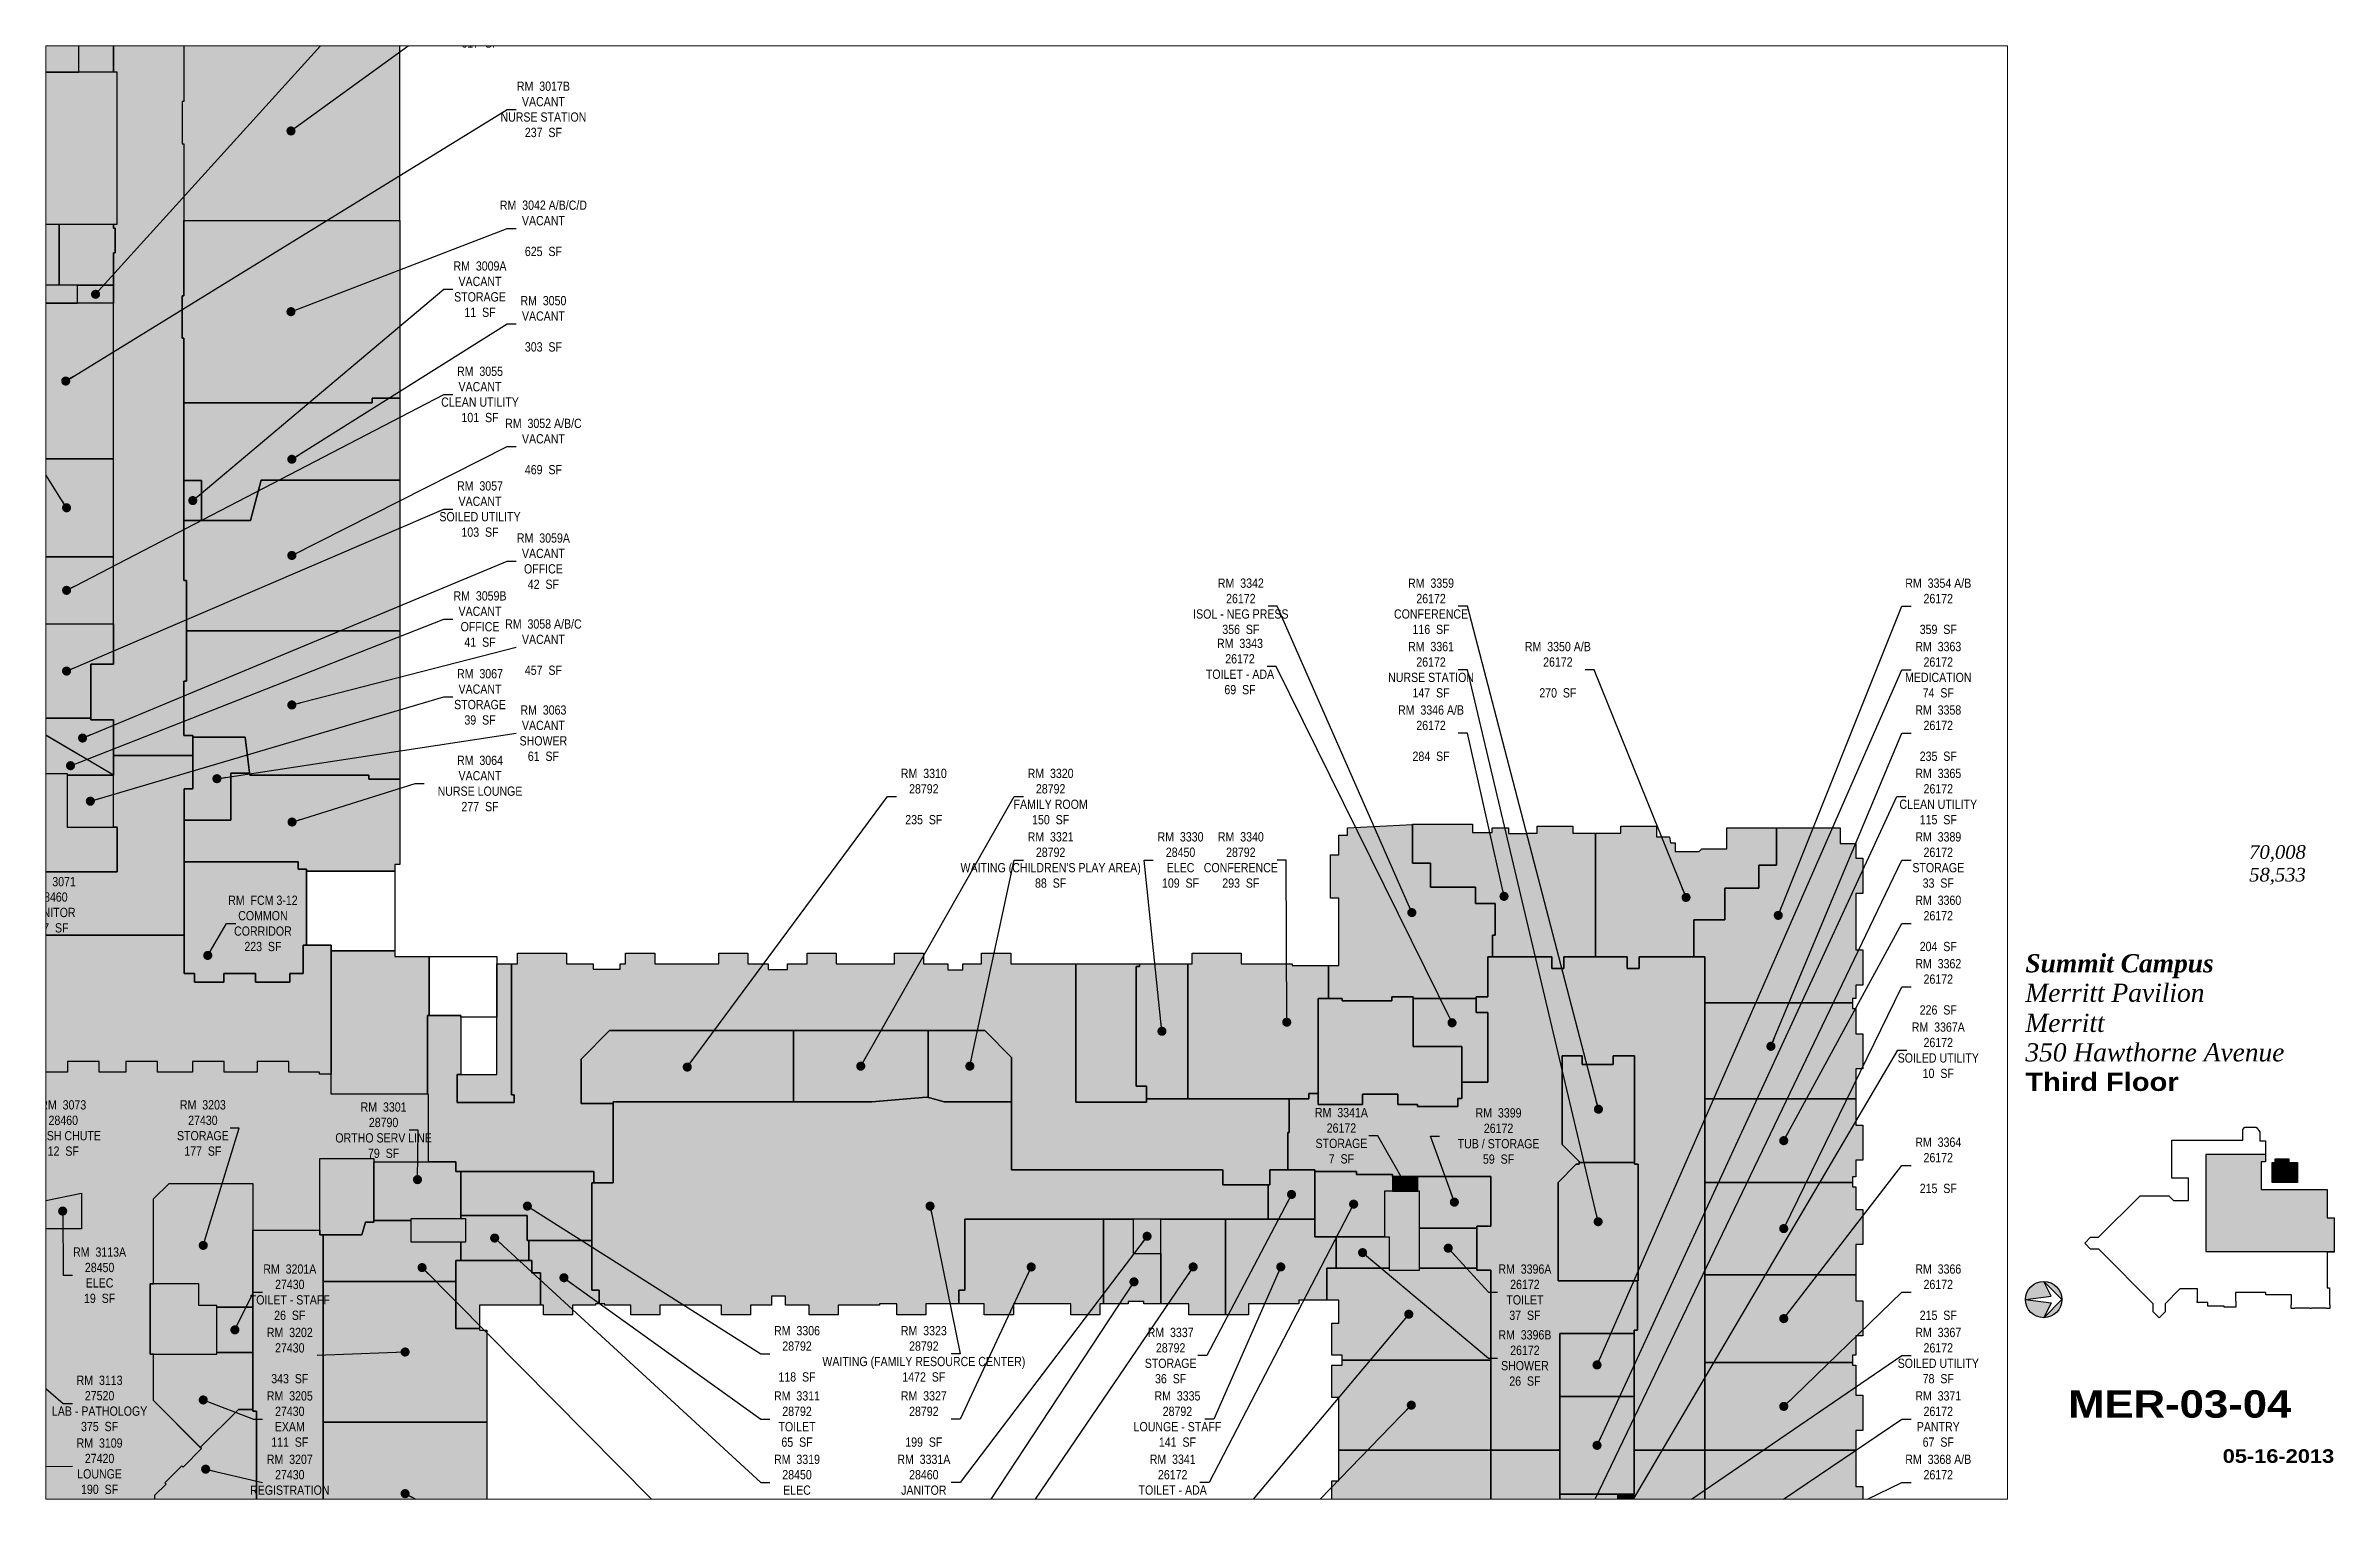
# Paper-space layout '04' of a CAD drawing. Header units: inches. Extents: x 0.9 to 16.7, y 0.5 to 10.5.
# The model-space entities are those that its viewports show. They can reach past a viewport. Long polylines and large blocks are cut down to what shows.
import ezdxf
from ezdxf.enums import TextEntityAlignment as Align

# ---------------------------------------------------------------- set-up
doc = ezdxf.new("R2010")
doc.units = ezdxf.units.IN
doc.header["$LTSCALE"] = 48
doc.header["$MEASUREMENT"] = 0
for name, color, linetype in [('0-LABEL', 3, 'Continuous'), ('1-NRT', 200, 'Continuous'), ('1-NRT-PTN', 253, 'Continuous'), ('3-FCM', 190, 'Continuous'), ('3-FCM-PTN', 9, 'Continuous'), ('4-OCC', 6, 'Continuous'), ('4-OCC-PTN', 95, 'Continuous'), ('4-VACANT', 60, 'Continuous'), ('T-8', 8, 'Continuous'), ('T-TEXT-8', 8, 'Continuous'), ('T-TTLB-TEXT', 5, 'Continuous')]:
    doc.layers.add(name, color=color, linetype=linetype)
doc.layers.add('T-VPRT', color=1, linetype='Continuous', plot=False)
doc.styles.add('ArialB', font='')
doc.styles.add('ArialN', font='ARIALN.TTF')
doc.styles.add('TimesI', font='timesi.ttf')
doc.styles.add('TimesIB', font='timesbi.ttf')
doc.styles.get('ArialB').set_extended_font_data('Arial Black')
doc.dimstyles.new('AB-220', dxfattribs={"dimscale": 220, "dimtxt": 0.070312, "dimasz": 0.0625, "dimexe": 0.0625, "dimexo": 0.125, "dimgap": 0.1875, "dimtad": 0, "dimdec": 4, "dimrnd": 0.0625, "dimzin": 0, "dimdsep": 46, "dimlunit": 4, "dimtxsty": 'ArialN', "dimblk": 'ARCHTICK', "dimcen": 0.0625, "dimclrd": 256, "dimclre": 256, "dimclrt": 256, "dimadec": 0, "dimazin": 0, "dimtfac": 1, "dimtdec": 4, "dimtofl": 0, "dimtmove": 2, "dimatfit": 3, "dimldrblk": 'DOT', "dimfxl": 0, "dimfrac": 2, "dimtolj": 1, "dimtzin": 0, "dimlwd": -1, "dimlwe": -1, "dimarcsym": 0})

psp = doc.layouts.new('04')

msp = doc.modelspace()

# ---------------------------------------------------------------- texts
at = {"layer": '0-LABEL', "char_height": 14, "attachment_point": 5, "style": 'ArialN'}
for s, insert in [('RM  3034\\PVACANT\\P\\P617  SF', (3413.3, 3745.9)), ('RM  3017B\\PVACANT\\PNURSE STATION\\P237  SF', (3509.3, 3610.5)), ('RM  3042 A/B/C/D\\PVACANT\\P\\P625  SF', (3509.3, 3430.4)), ('RM  3009A\\PVACANT\\PSTORAGE\\P11  SF', (3413.3, 3338.3)), ('RM  3050\\PVACANT\\P\\P303  SF', (3509.3, 3285.9)), ('RM  3055\\PVACANT\\PCLEAN UTILITY\\P101  SF', (3413.3, 3179)), ('RM  3052 A/B/C\\PVACANT\\P\\P469  SF', (3509.3, 3100.1)), ('RM  3057\\PVACANT\\PSOILED UTILITY\\P103  SF', (3413.3, 3005.5)), ('RM  3059A\\PVACANT\\POFFICE\\P42  SF', (3509.3, 2926.6)), ('RM  3059B\\PVACANT\\POFFICE\\P41  SF', (3413.3, 2839)), ('RM  3342\\P26172\\PISOL - NEG PRESS\\P356  SF', (4565.3, 2858.3)), ('RM  3359\\P26172\\PCONFERENCE\\P116  SF', (4853.3, 2858.3)), ('RM  3354 A/B\\P26172\\P\\P359  SF', (5621.3, 2858.3)), ('RM  3058 A/B/C\\PVACANT\\P\\P457  SF', (3509.3, 2796.5)), ('RM  3343\\P26172\\PTOILET - ADA\\P69  SF', (4564, 2767.1)), ('RM  3361\\P26172\\PNURSE STATION\\P147  SF', (4853.3, 2762.3)), ('RM  3350 A/B\\P26172\\P\\P270  SF', (5045.3, 2762.3)), ('RM  3363\\P26172\\PMEDICATION\\P74  SF', (5621.3, 2762.3)), ('RM  3067\\PVACANT\\PSTORAGE\\P39  SF', (3413.3, 2721.2)), ('RM  3063\\PVACANT\\PSHOWER\\P61  SF', (3509.3, 2666.3)), ('RM  3346 A/B\\P26172\\P\\P284  SF', (4853.3, 2666.3)), ('RM  3358\\P26172\\P\\P235  SF', (5621.3, 2666.3)), ('RM  3064\\PVACANT\\PNURSE LOUNGE\\P277  SF', (3413.3, 2590.1)), ('RM  3310\\P28792\\P\\P235  SF', (4085.3, 2570.3)), ('RM  3320\\P28792\\PFAMILY ROOM\\P150  SF', (4277.3, 2570.3)), ('RM  3365\\P26172\\PCLEAN UTILITY\\P115  SF', (5621.3, 2570.3)), ("RM  3321\\P28792\\PWAITING (CHILDREN'S PLAY AREA)\\P88  SF", (4277.3, 2474.3)), ('RM  3330\\P28450\\PELEC\\P109  SF', (4474, 2474.3)), ('RM  3340\\P28792\\PCONFERENCE\\P293  SF', (4565.3, 2474.3)), ('RM  3389\\P26172\\PSTORAGE\\P33  SF', (5621.3, 2474.3)), ('RM  3071\\P28460\\PJANITOR\\P17  SF', (2766.6, 2406.5)), ('RM  FCM 3-12\\PCOMMON\\PCORRIDOR\\P223  SF', (3084.6, 2378.3)), ('RM  3360\\P26172\\P\\P204  SF', (5621.3, 2378.3)), ('RM  3362\\P26172\\P\\P226  SF', (5621.3, 2282.3)), ('RM  3367A\\P26172\\PSOILED UTILITY\\P10  SF', (5621.3, 2186.3)), ('RM  3073\\P28460\\PTRASH CHUTE\\P12  SF', (2782.3, 2068.6)), ('RM  3203\\P27430\\PSTORAGE\\P177  SF', (2993.7, 2068.6)), ('RM  3301\\P28790\\PORTHO SERV LINE\\P79  SF', (3267.3, 2065.3)), ('RM  3341A\\P26172\\PSTORAGE\\P7  SF', (4717.6, 2056.9)), ('RM  3399\\P26172\\PTUB / STORAGE\\P59  SF', (4955.5, 2056.5)), ('RM  3364\\P26172\\P\\P215  SF', (5621.3, 2012.1)), ('RM  3113A\\P28450\\PELEC\\P19  SF', (2837.3, 1845.8)), ('RM  3201A\\P27430\\PTOILET - STAFF\\P26  SF', (3125.3, 1820.1)), ('RM  3396A\\P26172\\PTOILET\\P37  SF', (4995.4, 1820.1)), ('RM  3366\\P26172\\P\\P215  SF', (5621.3, 1820.1)), ('RM  3306\\P28792\\P\\P118  SF', (3893.3, 1726.8)), ('RM  3323\\P28792\\PWAITING (FAMILY RESOURCE CENTER)\\P1472  SF', (4085.3, 1726.8)), ('RM  3202\\P27430\\P\\P343  SF', (3125.3, 1724.1)), ('RM  3337\\P28792\\PSTORAGE\\P36  SF', (4459, 1724.1)), ('RM  3396B\\P26172\\PSHOWER\\P26  SF', (4995.4, 1720.5)), ('RM  3367\\P26172\\PSOILED UTILITY\\P78  SF', (5621.3, 1724.1)), ('RM  3113\\P27520\\PLAB - PATHOLOGY\\P375  SF', (2837.3, 1651.7)), ('RM  3205\\P27430\\PEXAM\\P111  SF', (3125.3, 1628.1)), ('RM  3311\\P28792\\PTOILET\\P65  SF', (3893.3, 1628.1)), ('RM  3327\\P28792\\P\\P199  SF', (4085.3, 1628.1)), ('RM  3335\\P28792\\PLOUNGE - STAFF\\P141  SF', (4469.3, 1628.1)), ('RM  3371\\P26172\\PPANTRY\\P67  SF', (5621.3, 1628.1)), ('RM  3109\\P27420\\PLOUNGE\\P190  SF', (2837.3, 1556.7)), ('RM  3207\\P27430\\PREGISTRATION\\P137  SF', (3125.3, 1532.1)), ('RM  3319\\P28450\\PELEC\\P47  SF', (3893.3, 1532.1)), ('RM  3331A\\P28460\\PJANITOR\\P15  SF', (4085.3, 1532.1)), ('RM  3341\\P26172\\PTOILET - ADA\\P73  SF', (4462.1, 1532.2)), ('RM  3368 A/B\\P26172\\P\\P439  SF', (5621.3, 1532.1))]:
    msp.add_mtext(s, dxfattribs=dict(at, insert=insert))

# ---------------------------------------------------------------- blocks, each defined once
blk = doc.blocks.new('n-arrow')
h = blk.add_hatch(color=256)
h.paths.add_polyline_path([(0, 0.125), (0.125, 0, 0.414214)])
h.paths.add_polyline_path([(0, 0.125, 0.414214), (-0.125, 0), (0.051, 0.022)])
h = blk.add_hatch(color=256)
h.paths.add_polyline_path([(0.051, -0.022), (-0.125, 0, 0.414214), (0, -0.125)])
h.paths.add_polyline_path([(0.125, 0), (0, -0.125, 0.414214)])
for p, q in [((-0.125, 0), (0.051, 0.022)), ((-0.125, 0), (0.051, -0.022)), ((0, 0.125), (0.125, 0)), ((0.051, 0.022), (0, 0.125)), ((0, -0.125), (0.125, 0)), ((0.051, -0.022), (0, -0.125))]:
    blk.add_line(p, q)
blk.add_circle((0, 0), 0.125)
blk = doc.blocks.new('AB-TB-text')
at = {"style": 'TimesI'}
for tag, p in [('GROSS', (1.93, 4.406)), ('USEABLE', (1.93, 4.25))]:
    blk.add_attdef(tag, text='', height=0.0938, dxfattribs=at).set_placement(p, align=Align.RIGHT)
for tag, style, p in [('CAMPUS', 'TimesIB', (0, 3.75)), ('PAVILION', 'TimesI', (0, 3.547)), ('BUILDING', 'TimesI', (0, 3.34)), ('STREET', 'TimesI', (0, 3.137))]:
    blk.add_attdef(tag, text='', height=0.125, dxfattribs=dict(style=style)).set_placement(p, align=Align.TOP_LEFT)
at = {"layer": 'T-TEXT-8', "style": 'ArialB'}
blk.add_attdef('FLOOR', text='', height=0.125, dxfattribs=at).set_placement((0, 2.934), align=Align.TOP_LEFT)
blk.add_attdef('DWG#', text='', height=0.188, dxfattribs=at).set_placement((1.062, 0.749), align=Align.TOP_CENTER)
blk.add_attdef('DATE', text='', height=0.0938, dxfattribs=at).set_placement((2.125, 0.25), align=Align.RIGHT)
blk = doc.blocks.new('_ArchTick')
at = {"const_width": 0.15}
blk.add_lwpolyline([(-0.5, -0.5), (0.5, 0.5)], dxfattribs=at)
blk = doc.blocks.new('_Dot')
at = {"lineweight": -2}
blk.add_line((-0.5, 0), (-1, 0), dxfattribs=at)
at = {"const_width": 0.5}
blk.add_lwpolyline([(-0.25, 0, 1), (0.25, 0, 1)], format="xyb", close=True, dxfattribs=at)

# ---------------------------------------------------------------- hatches: boundary and pattern name
at = {"layer": '1-NRT-PTN'}
for points in [[(2710.5, 3436.9), (2863.8, 3436.9), (2863.8, 3667), (2710.5, 3667)], [(2863.8, 2456.2), (2710.8, 2456.2), (2710.8, 2495), (2739.6, 2495), (2739.6, 2605.3), (2788.1, 2605.3), (2788.1, 2523.9), (2863.8, 2523.9)], [(2709.8, 2360.7), (2965.6, 2360.7), (2965.6, 2302.3), (2981, 2302.3), (2981, 2289.3), (3025.2, 2289.3), (3025.2, 2302.3), (3073.4, 2302.3), (3073.4, 2289.3), (3125.2, 2289.3), (3125.2, 2302.3), (3145.4, 2302.3), (3145.4, 2345.6), (3187.8, 2345.6), (3187.8, 2149.9), (3170.5, 2149.9), (3170.5, 2153.1), (3123.8, 2153.1), (3123.8, 2169.3), (3075.8, 2169.3), (3075.8, 2153.1), (3025.8, 2153.1), (3025.8, 2169.3), (2977.8, 2169.3), (2977.8, 2153.1), (2924.8, 2153.1), (2924.8, 2169.3), (2876.8, 2169.3), (2876.8, 2153.1), (2836.8, 2153.1), (2836.8, 2169.3), (2788.8, 2169.3), (2788.8, 2153.1), (2753.8, 2153.1), (2753.8, 2200.3), (2709.8, 2200.3), (2709.8, 2228.4), (2753.8, 2228.4), (2753.8, 2292.2), (2709.8, 2292.2)], [(3378.8, 2107.1), (3378.8, 2149.6), (3438.7, 2149.6), (3438.7, 2317.3), (3461.1, 2317.3), (3461.1, 2119.1), (3465.1, 2119.1), (3465.1, 2107.1)], [(4315.6, 2107.6), (4315.6, 2317.3), (4412.1, 2317.3), (4412.1, 2313.3), (4406.7, 2313.3), (4406.7, 2131.9), (4422.6, 2131.9), (4422.6, 2107.6)], [(4682.4, 2104.1), (4682.4, 2264.6), (4718.5, 2264.6), (4718.5, 2261.1), (4794, 2261.1), (4794, 2267.3), (4826.4, 2267.3), (4826.4, 2191.9), (4900.1, 2191.9), (4900.1, 2113.4), (4893.9, 2113.4), (4893.9, 2101.4), (4832.9, 2101.4), (4832.9, 2104.1), (4803.2, 2104.1), (4803.2, 2120), (4749.4, 2120), (4749.4, 2104.1)], [(3170.8, 2022.6), (3252.7, 2022.6), (3252.7, 1925.9), (3239.8, 1925.9), (3234.6, 1907.1), (3170.8, 1907.1)], [(4789.7, 1853.7), (4835.9, 1853.7), (4835.9, 1972.9), (4782.7, 1972.9), (4782.7, 1903.7), (4789.7, 1903.7)], [(3308.8, 1896.4), (3391.6, 1896.4), (3391.6, 1931.1), (3308.8, 1931.1)], [(3491.8, 1849.2), (3504.8, 1849.2), (3504.8, 1800.3), (3412.7, 1800.3), (3412.7, 1765.4), (3376.5, 1765.4), (3376.5, 1867.9), (3491.8, 1867.9)], [(2987.8, 1832.8), (2913.8, 1832.8), (2913.8, 1726.2), (3014.9, 1726.2), (3014.9, 1800), (2987.8, 1800)]]:
    msp.add_hatch(color=256, dxfattribs=at).paths.add_polyline_path(points)
at = {"layer": '3-FCM-PTN'}
for points in [[(2541, 2364), (2541, 2459.9), (2541, 2465.2), (2356.4, 2465.2), (2300.6, 2521), (2283.1, 2538.6), (2216.1, 2538.6), (2141.1, 2538.6), (2141.1, 2592.6), (2029.2, 2592.6), (2029.3, 2546.1), (2020.8, 2546.1), (1970.3, 2596.6), (1966, 2600.9), (1969.6, 2604.5), (1967, 2607.2), (1941.5, 2632.7), (1927.4, 2646.8), (1870.3, 2646.8), (1870.3, 2657.8), (1848.6, 2657.8), (1848.6, 2643.7), (1844.1, 2643.7), (1844.1, 2641.1), (1834.6, 2641.1), (1834.6, 2535.4), (1845, 2535.4), (1845, 2542.9), (1889.2, 2542.9), (1918.3, 2513.8), (1875.7, 2471.2), (1869.8, 2477.1), (1867.6, 2474.9), (1842.1, 2449.4), (1804.5, 2411.8), (1799.7, 2407), (1799.7, 2373.4), (1802.3, 2373.4), (1802.3, 2345.4), (1799.7, 2345.4), (1799.7, 2336.5), (1846.9, 2289.2), (1850.5, 2292.8), (1922.7, 2220.7), (1919.9, 2218.9), (1919.9, 2154.4), (1935.6, 2154.4), (1968.1, 2121.9), (1970.5, 2124.3), (2014.2, 2080.7), (2011.8, 2078.2), (2018.1, 2071.9), (2018.1, 2057.3), (2083.9, 2057.3), (2111.5, 2029.7), (2067.7, 1985.9), (2151.5, 1902), (2193.4, 1943.9), (2213.6, 1923.8), (2225.6, 1923.8), (2225.6, 1929), (2462.9, 1929), (2462.9, 1878.8), (2539.9, 1878.8), (2539.9, 1891.8), (2575.6, 1891.8), (2575.6, 1923.8), (2609.6, 1923.8), (2609.6, 1916.7), (2692.8, 1916.7), (2692.8, 1923), (2731.8, 1923), (2731.8, 1916.1), (2753, 1916.1), (2753, 1958.3), (2809.8, 1969.8), (2809.8, 1916.1), (2731.8, 1916.1), (2731.8, 1635.7), (2726.5, 1635.7), (2726.5, 1527.3), (2748.2, 1527.3), (2748.2, 1506.1), (2791.5, 1506.1), (2791.5, 1481.1), (2791.5, 1461.6), (2817.8, 1461.6), (2921.1, 1461.6), (2921.1, 1512.7), (2938.2, 1529.8), (2936.3, 1531.7), (2961.8, 1557.1), (2963.6, 1555.3), (2991.7, 1583.3), (2919, 1656), (2919, 1726.2), (2913.8, 1726.2), (2913.8, 1832.8), (2919, 1832.8), (2919, 1961.4), (2942.4, 1984.7), (3069.5, 1984.7), (3069.5, 1914.2), (3170.8, 1914.2), (3170.8, 2022.6), (3252.7, 2022.6), (3252.7, 2017.3), (3335.4, 2017.3), (3335.4, 2119.8), (3187.8, 2119.8), (3187.8, 2149.9), (3170.5, 2149.9), (3170.5, 2153.1), (3123.8, 2153.1), (3123.8, 2169.3), (3075.8, 2169.3), (3075.8, 2153.1), (3025.8, 2153.1), (3025.8, 2169.3), (2977.8, 2169.3), (2977.8, 2153.1), (2924.8, 2153.1), (2924.8, 2169.3), (2876.8, 2169.3), (2876.8, 2153.1), (2836.8, 2153.1), (2836.8, 2169.3), (2788.8, 2169.3), (2788.8, 2153.1), (2753.8, 2153.1), (2753.8, 2157.2), (2715, 2157.2), (2715, 2200.3), (2709.8, 2200.3), (2709.8, 2228.4), (2715, 2228.4), (2715, 2273.8), (2717.7, 2273.8), (2717.7, 2292.2), (2709.8, 2292.2), (2709.8, 2307.4), (2659.1, 2307.4), (2659.1, 2311), (2608.5, 2311), (2608.5, 2277.4), (2608.5, 2259.4), (2610.9, 2259.4), (2610.9, 2156.6), (2600.6, 2156.6), (2600.6, 2044.9), (2579.7, 2024), (2363.3, 2024), (2363.3, 2029.3), (2256.8, 2029.3), (2208.8, 2077.3), (2205.5, 2074), (2176.9, 2102.5), (2176.9, 2109.5), (2184, 2116.6), (2178, 2122.6), (2185.1, 2129.7), (2151.1, 2163.6), (2144, 2156.5), (2138, 2162.5), (2131, 2155.5), (2124, 2155.5), (2107.7, 2171.7), (2107.7, 2178.7), (2114.8, 2185.8), (2108.8, 2191.8), (2115.9, 2198.8), (2082, 2232.7), (2074.9, 2225.7), (2068.9, 2231.7), (2061.8, 2224.6), (2054.8, 2224.6), (2038.5, 2241), (2038.5, 2248), (2045.5, 2255), (2039.5, 2261), (2046.6, 2268.1), (2012.7, 2302.1), (2005.6, 2295), (1999.6, 2301), (1992.5, 2293.9), (1985.5, 2293.9), (1910.8, 2368.6), (1917.8, 2375.5), (1951.3, 2341.9), (1976.8, 2367.4), (1943.2, 2401), (1947.5, 2405.2), (1963.7, 2388.9), (1989.9, 2415.1), (1973.6, 2431.4), (1982.3, 2440.1), (2132.8, 2440.1), (2140.6, 2432.3), (2119.6, 2411.2), (2154.7, 2376.2), (2162.4, 2383.9), (2168.3, 2378.1), (2174.8, 2384.6), (2183.3, 2384.6), (2198.1, 2369.3), (2198.1, 2360.3), (2192.1, 2354.3), (2197.8, 2348.6), (2190, 2340.8), (2223.9, 2306.9), (2231.7, 2314.7), (2237.4, 2309), (2243.7, 2315.4), (2252.5, 2315.4), (2267.7, 2300.4), (2267.7, 2291.4), (2261.4, 2285), (2267, 2279.3), (2259.3, 2271.6), (2293.1, 2237.7), (2300.9, 2245.5), (2306.7, 2239.7), (2317, 2249.9), (2349.8, 2249.9), (2349.8, 2363.9), (2537.8, 2363.9)], [(2541, 2364), (2541, 2465.2), (2609.3, 2465.2), (2609.3, 2632.3), (2716.1, 2632.3), (2716.1, 2495), (2710.8, 2495), (2710.8, 2456.2), (2863.8, 2456.2), (2863.8, 2523.9), (2858.5, 2523.9), (2858.5, 2632.3), (2978.5, 2632.3), (2978.5, 2581.8), (2965.6, 2581.8), (2965.6, 2360.7), (2709.8, 2360.7), (2709.8, 2307.4), (2659.1, 2307.4), (2659.1, 2311), (2608.5, 2311), (2608.5, 2356.5), (2585.1, 2356.5), (2585.1, 2364.1)], [(2965.6, 2302.3), (2965.6, 2471.3), (3138, 2471.3), (3138, 2460.3), (3150.6, 2460.3), (3150.6, 2345.6), (3145.4, 2345.6), (3145.4, 2302.3), (3125.2, 2302.3), (3125.2, 2289.3), (3073.4, 2289.3), (3073.4, 2302.3), (3025.2, 2302.3), (3025.2, 2289.3), (2981, 2289.3), (2981, 2302.3)], [(3335.4, 2017.3), (3335.4, 2119.8), (3333.6, 2119.8), (3333.6, 2238.8), (3384.1, 2238.8), (3384.1, 2149.6), (3378.8, 2149.6), (3378.8, 2107.1), (3465.1, 2107.1), (3465.1, 2119.1), (3461.1, 2119.1), (3461.1, 2149.6), (3461.1, 2197.1), (3461.1, 2317.3), (3470.2, 2317.3), (3470.2, 2333.3), (3544.2, 2333.3), (3544.2, 2317.3), (3584.4, 2317.3), (3584.4, 2309.3), (3625.7, 2309.3), (3625.7, 2317.3), (3633.8, 2317.3), (3633.8, 2333.3), (3677.8, 2333.3), (3677.8, 2317.3), (3774.8, 2317.3), (3774.8, 2333.3), (3818.8, 2333.3), (3818.8, 2317.3), (3849.4, 2317.3), (3849.4, 2308.8), (3878.7, 2308.8), (3878.7, 2317.3), (3908.8, 2317.3), (3908.8, 2333.3), (3952.8, 2333.3), (3952.8, 2317.3), (4040.8, 2317.3), (4040.8, 2333.3), (4084.8, 2333.3), (4084.8, 2317.3), (4121.9, 2317.3), (4121.9, 2308.3), (4144.2, 2308.3), (4144.2, 2317.3), (4172.8, 2317.3), (4172.8, 2333.3), (4216.8, 2333.3), (4216.8, 2317.3), (4315.6, 2317.3), (4315.6, 2107.6), (4422.6, 2107.6), (4422.6, 2112.8), (4638.4, 2112.8), (4638.4, 2061.7), (4636.2, 2061.7), (4636.2, 2005.3), (4609.4, 2005.3), (4609.4, 1982.8), (4538.1, 1982.8), (4538.1, 2005.1), (4517.9, 2005.1), (4517.9, 2005.3), (4422.8, 2005.3), (4422.8, 2005.1), (4218.3, 2005.1), (4218.3, 2175.4), (4177.7, 2216.1), (3609.5, 2216.1), (3566.3, 2172.9), (3566.3, 2105.7), (3615.1, 2105.7), (3615.1, 1985.7), (3585.8, 1985.7), (3585.8, 2002.8), (3376.5, 2002.7), (3376.5, 2017.3)]]:
    msp.add_hatch(color=256, dxfattribs=at).paths.add_polyline_path(points)
at = {"layer": '4-OCC-PTN'}
for color, points in [(12, [(2978.5, 2632.3), (2858.5, 2632.3), (2858.5, 2686.5), (2823.9, 2686.5), (2823.9, 2770.6), (2858.5, 2770.6), (2858.5, 3393.3), (2861.1, 3393.3), (2861.1, 3430.9), (2858.5, 3430.9), (2858.5, 3436.9), (2863.8, 3436.9), (2863.8, 3667), (2858.5, 3667), (2858.5, 3723.5), (2851.7, 3723.5), (2815.7, 3723.5), (2808.4, 3723.5), (2715.8, 3723.5), (2715.8, 3667), (2710.5, 3667), (2710.5, 3436.9), (2715.8, 3436.9), (2715.8, 3431.1), (2713.1, 3431.1), (2713.1, 3395.1), (2715.8, 3395.1), (2715.8, 3317), (2715.8, 3314.4), (2713.4, 3314.4), (2713.4, 3095.9), (2716.1, 3095.9), (2716.1, 2770.6), (2747.8, 2770.6), (2747.8, 2686.5), (2716.1, 2686.5), (2716.1, 2632.3), (2609.3, 2632.3), (2609.3, 3049.3), (2611.9, 3049.3), (2611.9, 3097.3), (2609.3, 3097.3), (2609.3, 3248.5), (2611.9, 3248.5), (2611.9, 3296.5), (2609.3, 3296.5), (2609.3, 3381), (2611.9, 3381), (2611.9, 3429), (2609.3, 3429), (2609.3, 3517.8), (2611.9, 3517.8), (2611.9, 3565.8), (2609.3, 3565.8), (2609.3, 3939.4), (2715.8, 3939.4), (2715.8, 3836), (2756.2, 3836), (2756.2, 3854.7), (2858.5, 3854.7), (2858.5, 3925.3), (3066.8, 3925.3), (3066.7, 3782.4), (2965, 3782.4), (2965, 3622.3), (2962.4, 3622.3), (2962.4, 3558.2), (2965, 3558.2), (2965, 3328.5), (2962.4, 3328.5), (2962.4, 3264.3), (2965, 3264.3), (2965, 3066.6), (2965, 3061.3), (2965, 3036), (2965, 3030.8), (2965, 2897.5), (2969, 2897.5), (2969, 2744.8), (2965, 2744.8), (2965, 2663), (2978.5, 2663)]), (12, [(3066.8, 3845.5), (3291.8, 3845.3), (3291.8, 3713.3), (3037.3, 3713.3), (3037.3, 3782.4), (3066.7, 3782.4)]), (12, [(3037.3, 3713.3), (2965, 3713.3), (2965, 3782.4), (3037.3, 3782.4)]), (12, [(2715.8, 3667), (2805.8, 3667), (2805.8, 3723.5), (2715.8, 3723.5)]), (12, [(2805.8, 3723.5), (2858.5, 3723.5), (2858.5, 3667), (2805.8, 3667)]), (12, [(3291.8, 3713.3), (2965, 3713.3), (2965, 3622.3), (2962.4, 3622.3), (2962.4, 3558.2), (2965, 3558.2), (2965, 3442.2), (3291.8, 3442.2)]), (12, [(2776.3, 3344.2), (2715.8, 3344.2), (2715.8, 3395.1), (2713.1, 3395.1), (2713.1, 3431.1), (2715.8, 3431.1), (2715.8, 3436.9), (2776.3, 3436.9)]), (12, [(2858.5, 3344.2), (2776.3, 3344.2), (2776.3, 3436.9), (2858.5, 3436.9), (2858.5, 3430.9), (2861.1, 3430.9), (2861.1, 3393.3), (2858.5, 3393.3)]), (12, [(2965, 3442.2), (3291.8, 3442.2), (3291.8, 3173.6), (3249.9, 3173.6), (3249.9, 3166.4), (2965, 3166.4), (2965, 3264.3), (2962.4, 3264.3), (2962.4, 3328.5), (2965, 3328.5)]), (12, [(2715.8, 3317), (2803.9, 3317), (2803.9, 3344.2), (2715.8, 3344.2)]), (12, [(2803.9, 3344.2), (2858.5, 3344.2), (2858.5, 3317), (2803.9, 3317)]), (12, [(2716.1, 3095.9), (2716.1, 3081.6), (2858.5, 3081.6), (2858.5, 3317), (2715.8, 3317), (2715.8, 3314.4), (2713.4, 3314.4), (2713.4, 3095.9)]), (12, [(2965, 3166.4), (3249.9, 3166.4), (3249.9, 3173.6), (3291.8, 3173.6), (3291.8, 3049.4), (3082.2, 3049.4), (3066, 2988.1), (2991.7, 2988.1), (2991.7, 3048.7), (2965, 3048.7)]), (12, [(2716.1, 2933.4), (2858.5, 2933.4), (2858.5, 3081.6), (2716.1, 3081.6)]), (12, [(2965, 2988.1), (3066, 2988.1), (3082.2, 3049.4), (3291.8, 3049.4), (3291.8, 2821.2), (2969, 2821.2), (2969, 2897.5), (2965, 2897.5)]), (12, [(2991.7, 2988.1), (2965, 2988.1), (2965, 3048.7), (2991.7, 3048.7)]), (12, [(2716.1, 2831.6), (2858.5, 2831.6), (2858.5, 2933.4), (2716.1, 2933.4)]), (12, [(2823.9, 2689.1), (2747.8, 2689.1), (2747.8, 2770.6), (2716.1, 2770.6), (2716.1, 2831.6), (2858.5, 2831.6), (2858.5, 2770.6), (2823.9, 2770.6)]), (12, [(2969, 2821.2), (3291.8, 2821.2), (3291.8, 2596.8), (3245.2, 2596.8), (3245.2, 2602.6), (3064.9, 2602.6), (3057.9, 2660.4), (2978.5, 2660.4), (2978.5, 2663), (2965, 2663), (2965, 2744.8), (2969, 2744.8)]), (22, [(2858.5, 2602.7), (2812.3, 2629.9), (2803.2, 2635.2), (2764, 2658.3), (2757.8, 2661.9), (2752.7, 2664.9), (2716.1, 2686.5), (2747.8, 2686.5), (2747.8, 2689.1), (2823.9, 2689.1), (2823.9, 2686.5), (2858.5, 2686.5)]), (12, [(2858.5, 2602.7), (2716.1, 2686.5), (2716.1, 2602.7), (2739.6, 2602.7), (2739.6, 2605.3), (2788.1, 2605.3), (2788.1, 2602.7)]), (12, [(2978.5, 2660.4), (3057.9, 2660.4), (3064.4, 2606), (3036.2, 2606), (3036.2, 2534.4), (2965.6, 2534.4), (2965.6, 2581.8), (2978.5, 2581.8)]), (12, [(2788.1, 2523.9), (2858.5, 2523.9), (2858.5, 2602.7), (2788.1, 2602.7)]), (12, [(2965.6, 2534.4), (3036.2, 2534.4), (3036.2, 2606), (3064.4, 2606), (3064.9, 2602.6), (3245.2, 2602.6), (3245.2, 2596.8), (3291.8, 2596.8), (3291.8, 2467.3), (3284.3, 2467.3), (3284.3, 2457.6), (3150.6, 2457.6), (3150.6, 2460.3), (3138, 2460.3), (3138, 2471.3), (2965.6, 2471.3)]), (44, [(4825.4, 2528.3), (4825.4, 2469.3), (4852.4, 2469.3), (4852.4, 2433.3), (4920.4, 2433.3), (4920.4, 2408.3), (4950.4, 2408.3), (4950.4, 2360.3), (4946.4, 2360.3), (4946.4, 2327.9), (4939.4, 2327.9), (4939.4, 2267.3), (4921.7, 2267.3), (4921.7, 2264.7), (4826.4, 2264.7), (4826.4, 2267.3), (4794, 2267.3), (4794, 2261.1), (4718.5, 2261.1), (4718.5, 2264.6), (4698, 2264.6), (4698, 2314.8), (4713.5, 2314.8), (4713.5, 2416.6), (4701.2, 2416.6), (4701.2, 2482), (4713.5, 2482), (4713.5, 2512.1), (4726.7, 2512.1), (4726.7, 2523.1)]), (44, [(5102.2, 2514.7), (5102.2, 2327.9), (5054.1, 2327.9), (5054.1, 2309.9), (5036.1, 2309.9), (5036.1, 2327.9), (4946.4, 2327.9), (4946.4, 2360.3), (4950.4, 2360.3), (4950.4, 2408.3), (4920.4, 2408.3), (4920.4, 2433.3), (4852.4, 2433.3), (4852.4, 2469.3), (4825.4, 2469.3), (4825.4, 2523.1), (4825.4, 2528.6), (4916, 2528.6), (4916, 2516.1), (4945.7, 2516.1), (4945.7, 2523.1), (4970.7, 2523.1), (4970.7, 2514.6), (4997, 2514.6), (4997, 2514.7), (5014, 2514.7), (5014, 2525.5), (5068, 2525.5), (5068, 2514.7)]), (44, [(5376.6, 2523.1), (5376.6, 2466.4), (5349.6, 2466.4), (5349.6, 2431.8), (5298.1, 2431.8), (5298.1, 2383.9), (5251.1, 2383.9), (5251.1, 2327.9), (5168.3, 2327.9), (5168.3, 2309.9), (5150.3, 2309.9), (5150.3, 2327.9), (5102.2, 2327.9), (5102.2, 2514.7), (5140.7, 2514.7), (5140.7, 2525.5), (5194.7, 2525.5), (5194.7, 2509.5), (5214.3, 2509.5), (5215.9, 2500.4), (5222.9, 2500.4), (5222.9, 2487.4), (5259.3, 2487.4), (5263.4, 2491.2), (5301.1, 2491.2), (5301.1, 2523.1)]), (44, [(5491.5, 2258), (5267.6, 2258), (5267.6, 2327.9), (5251.1, 2327.9), (5251.1, 2383.9), (5298.1, 2383.9), (5298.1, 2431.8), (5349.6, 2431.8), (5349.6, 2466.4), (5376.6, 2466.4), (5376.6, 2523.1), (5472.5, 2523.1), (5472.5, 2499.1), (5496.5, 2499.1), (5496.5, 2476.9), (5507, 2476.9), (5507, 2423.7), (5496.5, 2423.7), (5496.5, 2338.1), (5507, 2338.1), (5507, 2285), (5496.5, 2285), (5496.5, 2264.6), (5491.5, 2264.6)]), (121, [(3336.2, 2328.4), (3336.2, 2238.8), (3333.6, 2238.8), (3333.6, 2119.8), (3187.8, 2119.8), (3187.8, 2337), (3284.3, 2337), (3284.3, 2328.4)]), (160, [(4484.9, 2112.8), (4484.9, 2317.3), (4491.8, 2317.3), (4491.8, 2333.3), (4565.8, 2333.3), (4565.8, 2317.3), (4643, 2317.3), (4643, 2314.8), (4698, 2314.8), (4698, 2264.6), (4682.4, 2264.6), (4682.4, 2120.7), (4668.4, 2120.7), (4668.4, 2112.8)]), (44, [(4636.2, 2005.3), (4636.2, 2061.7), (4638.4, 2061.7), (4638.4, 2112.8), (4668.4, 2112.8), (4668.4, 2120.7), (4682.4, 2120.7), (4682.4, 2104.1), (4749.4, 2104.1), (4749.4, 2120), (4803.2, 2120), (4803.2, 2104.1), (4832.9, 2104.1), (4832.9, 2101.4), (4893.9, 2101.4), (4893.9, 2113.4), (4900.1, 2113.4), (4900.1, 2137.9), (4939.4, 2137.9), (4939.4, 2243.4), (4921.7, 2243.4), (4921.7, 2267.3), (4939.4, 2267.3), (4939.4, 2327.9), (5036.1, 2327.9), (5036.1, 2309.9), (5054.1, 2309.9), (5054.1, 2327.9), (5150.3, 2327.9), (5150.3, 2309.9), (5168.3, 2309.9), (5168.3, 2327.9), (5267.6, 2327.9), (5267.6, 1580.8), (5160.7, 1580.8), (5160.7, 1762.9), (5166, 1762.9), (5166, 1837.3), (5166.7, 1837.3), (5166.7, 2013.7), (5161.5, 2013.7), (5161.5, 2177.8), (5129.1, 2177.8), (5129.1, 2164.8), (5081.9, 2164.8), (5081.9, 2177.8), (5052, 2177.7), (5052, 2043.8), (5077.6, 2018.2), (5077.6, 2013.7), (5073.1, 2013.7), (5045.8, 1986.4), (5045.8, 1837.3), (5166, 1837.3), (5166, 1762.9), (5160.7, 1762.9), (5160.7, 1757.7), (5048.4, 1757.7), (5048.4, 1580.8), (4943.8, 1580.8), (4943.8, 1853.7), (4922.7, 1853.7), (4922.7, 1919.9), (4943.8, 1919.9), (4943.8, 1995.4), (4794.9, 1995.4), (4794.9, 1998.1), (4740.3, 1998.1), (4740.3, 2003), (4677.3, 2003), (4677.3, 2005.3)]), (201, [(2717.7, 2292.2), (2753.8, 2292.2), (2753.8, 2228.4), (2715, 2228.4), (2715, 2273.8), (2717.7, 2273.8)]), (55, [(4484.9, 2112.8), (4422.6, 2112.8), (4422.6, 2131.9), (4406.7, 2131.9), (4406.7, 2313.3), (4412.1, 2313.3), (4412.1, 2317.3), (4484.9, 2317.3)]), (44, [(4826.4, 2264.7), (4921.7, 2264.7), (4921.7, 2243.4), (4939.4, 2243.4), (4939.4, 2137.9), (4900.1, 2137.9), (4900.1, 2191.9), (4826.4, 2191.9)]), (44, [(5496.5, 2112.6), (5267.6, 2112.6), (5267.6, 2258), (5491.5, 2258), (5491.5, 2249.6), (5496.5, 2249.6), (5496.5, 2211.2), (5507, 2211.2), (5507, 2158), (5496.5, 2158)]), (201, [(2715, 2157.2), (2715, 2200.3), (2753.8, 2200.3), (2753.8, 2157.2)]), (160, [(3887.8, 2108.5), (3615.1, 2108.4), (3615.1, 2105.7), (3566.3, 2105.7), (3566.3, 2172.9), (3609.5, 2216.1), (3887.8, 2216.1)]), (160, [(4091.7, 2114.7), (4089.1, 2115.2), (4006.8, 2108.5), (3887.8, 2108.5), (3887.8, 2216.1), (4091.7, 2216.1)]), (160, [(4218.3, 2108.5), (4116.1, 2108.5), (4094.3, 2114.3), (4091.7, 2114.7), (4091.7, 2216.1), (4177.7, 2216.1), (4218.3, 2175.4)]), (44, [(5161.5, 2016.3), (5077.6, 2016.3), (5077.6, 2018.2), (5052, 2043.8), (5052, 2177.7), (5081.9, 2177.8), (5081.9, 2164.8), (5129.1, 2164.8), (5129.1, 2177.8), (5161.5, 2177.8)]), (160, [(3593.9, 1802.4), (3593.9, 1823.2), (3582.7, 1823.2), (3582.7, 1898.3), (3582.7, 1985.7), (3615.1, 1985.7), (3615.1, 2108.4), (4006.8, 2108.5), (4089.1, 2115.2), (4094.3, 2114.3), (4116.1, 2108.5), (4218.3, 2108.5), (4218.3, 2005.1), (4517.9, 2005.3), (4517.9, 2005.1), (4538.1, 2005.1), (4538.1, 1982.8), (4606.8, 1982.8), (4606.8, 1930.9), (4147.5, 1930.8), (4147.5, 1823.2), (4138.5, 1823.2), (4138.5, 1802.3), (4088.4, 1802.3), (4088.4, 1785.8), (4044.4, 1785.8), (4044.4, 1802.3), (4018.1, 1802.3), (4018.1, 1800.3), (3955.7, 1800.3), (3955.7, 1785.8), (3911.7, 1785.8), (3911.7, 1800.3), (3875.9, 1800.3), (3875.9, 1814), (3854.9, 1814), (3854.9, 1800.3), (3822.9, 1800.3), (3822.9, 1785.8), (3778.9, 1785.8), (3778.9, 1800.3), (3685.7, 1800.3), (3685.7, 1785.8), (3641.7, 1785.8), (3641.7, 1800.3), (3602.4, 1800.3), (3602.4, 1802.4)]), (44, [(5496.5, 1994.6), (5491.5, 1994.6), (5491.5, 1986.3), (5267.6, 1986.3), (5267.6, 2112.6), (5496.5, 2112.6), (5496.5, 2073.2), (5507, 2073.2), (5507, 2020), (5496.5, 2020)]), (7, [(3384.1, 1931.1), (3308.8, 1931.1), (3308.8, 1928.5), (3252.7, 1928.5), (3252.7, 2017.3), (3376.5, 2017.3), (3376.5, 2002.7), (3384.1, 2002.7)]), (44, [(5077.6, 2016.3), (5161.5, 2016.3), (5161.5, 2013.7), (5166.7, 2013.7), (5166.7, 1837.3), (5045.8, 1837.3), (5045.8, 1986.4), (5073.1, 2013.7), (5077.6, 2013.7)]), (241, [(3069.5, 1797.3), (3014.9, 1797.3), (3014.9, 1800), (2987.8, 1800), (2987.8, 1832.8), (2919, 1832.8), (2919, 1961.4), (2942.4, 1984.7), (3069.5, 1984.7)]), (160, [(3585.8, 1985.7), (3582.7, 1985.7), (3582.7, 1898.3), (3484.9, 1898.3), (3484.9, 1936.3), (3384.1, 1936.3), (3384.1, 2002.7), (3585.8, 2002.8)]), (160, [(4677.3, 1930.9), (4606.8, 1930.9), (4606.8, 1982.8), (4609.4, 1982.8), (4609.4, 2005.3), (4677.3, 2005.3), (4677.3, 1995.4), (4677.3, 1988.7)]), (44, [(4677.3, 1903.7), (4677.3, 2003), (4740.3, 2003), (4740.3, 1998.1), (4794.9, 1998.1), (4794.9, 1972.9), (4782.7, 1972.9), (4782.7, 1903.7)]), (44, [(4794.9, 1972.9), (4833.3, 1972.9), (4833.3, 1995.4), (4794.9, 1995.4)]), (44, [(4943.8, 1919.9), (4922.7, 1919.9), (4922.7, 1917.3), (4835.9, 1917.3), (4835.9, 1972.9), (4833.3, 1972.9), (4833.3, 1995.4), (4943.8, 1995.4)]), (44, [(5496.5, 1846.6), (5267.6, 1846.6), (5267.6, 1986.3), (5491.5, 1986.3), (5491.5, 1979.6), (5496.5, 1979.6), (5496.5, 1945.2), (5507, 1945.2), (5507, 1892.1), (5496.5, 1892.1)]), (55, [(2753, 1916.1), (2753, 1958.3), (2809.8, 1969.8), (2809.8, 1916.1)]), (241, [(2791.5, 1461.6), (2921.1, 1461.6), (2921.1, 1458.9), (2910.1, 1458.9), (2910.1, 1308.8), (2910.1, 1203.2), (2910.1, 1197.9), (2941.5, 1197.9), (2919, 1175.5), (2919, 646.7), (3069.5, 646.7), (3069.5, 820.2), (3074.8, 820.2), (3074.8, 920.5), (3069.5, 920.5), (3069.5, 1095.2), (3072.1, 1095.2), (3072.1, 1155.2), (3069.5, 1155.2), (3069.5, 1197.9), (2910.1, 1197.9), (2910.1, 1308.8), (2934.1, 1284.8), (3050.8, 1284.8), (3074.8, 1308.8), (3074.8, 1640.2), (3069.5, 1640.2), (3069.5, 1914.2), (3170.8, 1914.2), (3170.8, 1907.1), (3176, 1907.1), (3176, 1181.7), (3176, 1176.5), (3176, 1142.8), (3176, 1137.6), (3176, 334.1), (3116.7, 334.1), (3116.7, 321.6), (3116, 321.6), (3068.7, 321.6), (3068.7, 325.1), (3056.7, 325.1), (3056.7, 550.2), (2778.7, 550.2), (2778.7, 619), (2812.5, 619), (2812.5, 1452.1), (2791.5, 1452.1)]), (241, [(3376.5, 1836.1), (3176, 1836.1), (3176, 1907.1), (3234.6, 1907.1), (3239.8, 1925.9), (3252.7, 1925.9), (3252.7, 1928.5), (3308.8, 1928.5), (3308.8, 1896.4), (3384.1, 1896.4), (3384.1, 1867.9), (3376.5, 1867.9)]), (55, [(3487, 1867.9), (3384.1, 1867.9), (3384.1, 1896.4), (3391.6, 1896.4), (3391.6, 1931.1), (3384.1, 1931.1), (3384.1, 1936.3), (3484.9, 1936.3), (3484.9, 1898.3), (3487, 1898.3)]), (160, [(4138.5, 1802.3), (4138.5, 1823.2), (4147.5, 1823.2), (4147.5, 1930.8), (4357.3, 1930.8), (4357.3, 1802.3), (4351.7, 1802.3), (4351.7, 1785.8), (4307.7, 1785.8), (4307.7, 1802.3), (4220.9, 1802.3), (4220.9, 1785.8), (4176.9, 1785.8), (4176.9, 1802.3)]), (160, [(4357.3, 1802.3), (4357.3, 1930.8), (4402.3, 1930.8), (4402.3, 1878.7), (4444.2, 1878.7), (4444.2, 1802.3), (4418.4, 1802.3), (4418.4, 1806.1), (4394.7, 1806.1), (4394.7, 1802.3)]), (201, [(4402.3, 1878.7), (4444.2, 1878.7), (4444.2, 1930.9), (4402.3, 1930.9)]), (160, [(4444.2, 1802.3), (4444.2, 1930.9), (4541.9, 1930.9), (4541.9, 1785.8), (4486.7, 1785.8), (4486.7, 1802.3)]), (160, [(4541.9, 1785.8), (4541.9, 1930.9), (4677.3, 1930.9), (4677.3, 1903.7), (4709.6, 1903.7), (4709.6, 1856.3), (4695.4, 1856.3), (4695.4, 1808), (4653.3, 1808), (4653.3, 1802.3), (4576.7, 1802.3), (4576.7, 1785.8)]), (44, [(4835.9, 1917.3), (4922.7, 1917.3), (4922.7, 1856.3), (4835.9, 1856.3)]), (160, [(3504.8, 1800.3), (3504.8, 1849.2), (3491.8, 1849.2), (3491.8, 1867.9), (3487, 1867.9), (3487, 1898.3), (3582.7, 1898.3), (3582.7, 1823.2), (3593.9, 1823.2), (3593.9, 1802.4), (3588.4, 1802.4), (3588.4, 1800.3), (3553.2, 1800.3), (3553.2, 1785.8), (3509.2, 1785.8), (3509.2, 1800.3)]), (44, [(4709.6, 1856.3), (4709.6, 1903.7), (4771.2, 1903.7), (4782.7, 1903.7), (4789.7, 1903.7), (4789.7, 1856.3)]), (44, [(4713.5, 1808), (4695.4, 1808), (4695.4, 1856.3), (4789.7, 1856.3), (4789.7, 1853.7), (4835.9, 1853.7), (4835.9, 1856.3), (4922.7, 1856.3), (4922.7, 1853.7), (4943.8, 1853.7), (4943.8, 1717.3), (4718.5, 1717.3), (4718.5, 1724.6), (4703, 1724.6), (4703, 1773.4), (4713.5, 1773.4)]), (44, [(5496.5, 1724.6), (5491.5, 1724.6), (5491.5, 1713.7), (5267.6, 1713.7), (5267.6, 1846.6), (5496.5, 1846.6), (5496.5, 1807.2), (5507, 1807.2), (5507, 1754.1), (5496.5, 1754.1)]), (241, [(3423.7, 1623.2), (3176, 1623.2), (3176, 1836.1), (3376.5, 1836.1), (3376.5, 1765.4), (3412.7, 1765.4), (3412.7, 1762.8), (3423.7, 1762.8)]), (241, [(3069.5, 1728.8), (3014.9, 1728.8), (3014.9, 1797.3), (3069.5, 1797.3)]), (44, [(5048.4, 1757.7), (5160.7, 1757.7), (5160.7, 1662.3), (5048.4, 1662.3)]), (241, [(3069.5, 1642.8), (3047.4, 1642.8), (2989.8, 1585.2), (2919, 1656), (2919, 1726.2), (3014.9, 1726.2), (3014.9, 1728.8), (3069.5, 1728.8)]), (44, [(4703, 1709.5), (4718.5, 1709.6), (4718.5, 1717.3), (4943.8, 1717.3), (4943.8, 1580.8), (4713.5, 1580.8), (4713.5, 1660.7), (4703, 1660.7)]), (44, [(5496.5, 1580.8), (5267.6, 1580.8), (5267.6, 1713.7), (5491.5, 1713.7), (5491.5, 1709.6), (5496.5, 1709.6), (5496.5, 1664.1), (5507, 1664.1), (5507, 1611), (5496.5, 1611)]), (241, [(2921.1, 1461.6), (2921.1, 1512.7), (2938.2, 1529.8), (2936.3, 1531.7), (2961.8, 1557.1), (2963.6, 1555.3), (2991.7, 1583.3), (2989.8, 1585.2), (3047.4, 1642.8), (3069.5, 1642.8), (3069.5, 1640.2), (3074.8, 1640.2), (3074.8, 1461.6)]), (44, [(5048.4, 1662.3), (5160.7, 1662.3), (5160.7, 1514.3), (5048.4, 1514.3)]), (241, [(3423.7, 1407.2), (3176, 1407.2), (3176, 1623.2), (3423.7, 1623.2), (3423.7, 1494.6), (3392.1, 1494.6), (3392.1, 1474.6), (3423.7, 1474.6)]), (44, [(4713.5, 1580.8), (4943.8, 1580.8), (4943.8, 1311.8), (4713.5, 1311.8), (4713.5, 1359.5), (4703, 1359.5), (4703, 1408.3), (4713.5, 1408.3), (4713.5, 1439.6), (4718.5, 1439.6), (4718.5, 1454.6), (4713.5, 1454.6), (4713.5, 1485.8), (4703, 1485.8), (4703, 1534.6), (4713.5, 1534.6)]), (44, [(4943.8, 1580.8), (5048.4, 1580.8), (5048.4, 969.6), (5072.1, 969.6), (5072.1, 979.6), (5121.4, 979.6), (5121.4, 967.6), (5160.7, 967.6), (5160.7, 1190.1), (5160.7, 1195.3), (5160.7, 1270.3), (5160.7, 1275.6), (5160.7, 1580.8), (5267.6, 1580.8), (5267.6, 704), (5200.7, 704), (5178, 725.2), (5161, 725.2), (5161, 815.7), (5051.2, 815.7), (5051.2, 743.2), (5011.6, 704.9), (4943.8, 704.9), (4943.8, 1245.3), (4713.5, 1245.3), (4713.5, 1311.8), (4943.8, 1311.8)]), (44, [(5496.5, 1309.2), (5267.6, 1309.2), (5267.6, 1580.8), (5496.5, 1580.8), (5496.5, 1526.1), (5507, 1526.1), (5507, 1473), (5496.5, 1473), (5496.5, 1463.6), (5491.5, 1463.6), (5491.5, 1448.6), (5496.5, 1448.6), (5496.5, 1400.1), (5507, 1400.1), (5507, 1347), (5496.5, 1347)]), (121, [(2573.9, 1360.7), (2714.9, 1360.7), (2714.9, 1390.1), (2754.2, 1390.1), (2754.2, 1506.1), (2748.2, 1506.1), (2748.2, 1527.3), (2726.5, 1527.3), (2726.5, 1531.2), (2664.2, 1531.2), (2573.9, 1531.2)]), (241, [(2812.5, 1360.7), (2751.4, 1360.7), (2751.4, 1390.1), (2754.2, 1390.1), (2754.2, 1506.1), (2791.5, 1506.1), (2791.5, 1452.1), (2812.5, 1452.1)]), (44, [(5048.4, 1514.3), (5135.7, 1514.3), (5135.7, 1459.3), (5048.4, 1459.3)]), (44, [(5135.7, 1459.3), (5160.7, 1459.3), (5160.7, 1514.3), (5135.7, 1514.3)])]:
    msp.add_hatch(color=color, dxfattribs=at).paths.add_polyline_path(points)

# ---------------------------------------------------------------- linework, layer by layer
at = {"layer": '1-NRT'}
for points in [[(2710.5, 3436.9), (2863.8, 3436.9), (2863.8, 3667), (2710.5, 3667)], [(2863.8, 2456.2), (2710.8, 2456.2), (2710.8, 2495), (2739.6, 2495), (2739.6, 2605.3), (2788.1, 2605.3), (2788.1, 2523.9), (2863.8, 2523.9)], [(3378.8, 2107.1), (3378.8, 2149.6), (3438.7, 2149.6), (3438.7, 2317.3), (3461.1, 2317.3), (3461.1, 2119.1), (3465.1, 2119.1), (3465.1, 2107.1)], [(4315.6, 2107.6), (4315.6, 2317.3), (4412.1, 2317.3), (4412.1, 2313.3), (4406.7, 2313.3), (4406.7, 2131.9), (4422.6, 2131.9), (4422.6, 2107.6)], [(4682.4, 2104.1), (4682.4, 2264.6), (4718.5, 2264.6), (4718.5, 2261.1), (4794, 2261.1), (4794, 2267.3), (4826.4, 2267.3), (4826.4, 2191.9), (4900.1, 2191.9), (4900.1, 2113.4), (4893.9, 2113.4), (4893.9, 2101.4), (4832.9, 2101.4), (4832.9, 2104.1), (4803.2, 2104.1), (4803.2, 2120), (4749.4, 2120), (4749.4, 2104.1)], [(3170.8, 2022.6), (3252.7, 2022.6), (3252.7, 1925.9), (3239.8, 1925.9), (3234.6, 1907.1), (3170.8, 1907.1)], [(4789.7, 1853.7), (4835.9, 1853.7), (4835.9, 1972.9), (4782.7, 1972.9), (4782.7, 1903.7), (4789.7, 1903.7)], [(3308.8, 1896.4), (3391.6, 1896.4), (3391.6, 1931.1), (3308.8, 1931.1)], [(3491.8, 1849.2), (3504.8, 1849.2), (3504.8, 1800.3), (3412.7, 1800.3), (3412.7, 1765.4), (3376.5, 1765.4), (3376.5, 1867.9), (3491.8, 1867.9)], [(2987.8, 1832.8), (2913.8, 1832.8), (2913.8, 1726.2), (3014.9, 1726.2), (3014.9, 1800), (2987.8, 1800)]]:
    msp.add_lwpolyline(points, close=True, dxfattribs=at)
for points in [[(2709.8, 2360.7), (2965.6, 2360.7), (2965.6, 2302.3), (2981, 2302.3), (2981, 2289.3), (3025.2, 2289.3), (3025.2, 2302.3), (3073.4, 2302.3), (3073.4, 2289.3), (3125.2, 2289.3), (3125.2, 2302.3), (3145.4, 2302.3), (3145.4, 2345.6), (3187.8, 2345.6), (3187.8, 2149.9), (3170.5, 2149.9), (3170.5, 2153.1), (3123.8, 2153.1), (3123.8, 2169.3), (3075.8, 2169.3), (3075.8, 2153.1), (3025.8, 2153.1), (3025.8, 2169.3), (2977.8, 2169.3), (2977.8, 2153.1), (2924.8, 2153.1), (2924.8, 2169.3), (2876.8, 2169.3), (2876.8, 2153.1), (2836.8, 2153.1), (2836.8, 2169.3), (2788.8, 2169.3), (2788.8, 2153.1), (2753.8, 2153.1), (2753.8, 2200.3), (2709.8, 2200.3)], [(2709.8, 2228.4), (2753.8, 2228.4), (2753.8, 2292.2), (2709.8, 2292.2)]]:
    msp.add_lwpolyline(points, dxfattribs=at)
at = {"layer": '3-FCM'}
for points in [[(2731.8, 1916.1), (2753, 1916.1), (2753, 1958.3), (2809.8, 1969.8), (2809.8, 1916.1), (2731.8, 1916.1)], [(2726.5, 1527.3), (2748.2, 1527.3), (2748.2, 1506.1), (2791.5, 1506.1), (2791.5, 1481.1)], [(2921.1, 1461.6), (2921.1, 1512.7), (2938.2, 1529.8), (2936.3, 1531.7), (2961.8, 1557.1), (2963.6, 1555.3), (2991.7, 1583.3), (2919, 1656), (2919, 1726.2), (2913.8, 1726.2), (2913.8, 1832.8), (2919, 1832.8), (2919, 1961.4), (2942.4, 1984.7), (3069.5, 1984.7), (3069.5, 1914.2), (3170.8, 1914.2), (3170.8, 2022.6), (3252.7, 2022.6), (3252.7, 2017.3), (3335.4, 2017.3), (3335.4, 2119.8), (3187.8, 2119.8), (3187.8, 2149.9), (3170.5, 2149.9), (3170.5, 2153.1), (3123.8, 2153.1), (3123.8, 2169.3), (3075.8, 2169.3), (3075.8, 2153.1), (3025.8, 2153.1), (3025.8, 2169.3), (2977.8, 2169.3), (2977.8, 2153.1), (2924.8, 2153.1), (2924.8, 2169.3), (2876.8, 2169.3), (2876.8, 2153.1), (2836.8, 2153.1), (2836.8, 2169.3), (2788.8, 2169.3), (2788.8, 2153.1), (2753.8, 2153.1), (2753.8, 2157.2), (2715, 2157.2)], [(3074.8, 1308.8), (3074.8, 1640.2), (3069.5, 1640.2), (3069.5, 1914.2), (3170.8, 1914.2), (3170.8, 1907.1), (3176, 1907.1), (3176, 1181.7)]]:
    msp.add_lwpolyline(points, dxfattribs=at)
for points in [[(2541, 2364), (2541, 2465.2), (2609.3, 2465.2), (2609.3, 2632.3), (2716.1, 2632.3), (2716.1, 2495), (2710.8, 2495), (2710.8, 2456.2), (2863.8, 2456.2), (2863.8, 2523.9), (2858.5, 2523.9), (2858.5, 2632.3), (2978.5, 2632.3), (2978.5, 2581.8), (2965.6, 2581.8), (2965.6, 2360.7), (2709.8, 2360.7), (2709.8, 2307.4), (2659.1, 2307.4), (2659.1, 2311), (2608.5, 2311), (2608.5, 2356.5), (2585.1, 2356.5), (2585.1, 2364.1)], [(2965.6, 2302.3), (2965.6, 2471.3), (3138, 2471.3), (3138, 2460.3), (3150.6, 2460.3), (3150.6, 2345.6), (3145.4, 2345.6), (3145.4, 2302.3), (3125.2, 2302.3), (3125.2, 2289.3), (3073.4, 2289.3), (3073.4, 2302.3), (3025.2, 2302.3), (3025.2, 2289.3), (2981, 2289.3), (2981, 2302.3)], [(3335.4, 2017.3), (3335.4, 2119.8), (3333.6, 2119.8), (3333.6, 2238.8), (3384.1, 2238.8), (3384.1, 2149.6), (3378.8, 2149.6), (3378.8, 2107.1), (3465.1, 2107.1), (3465.1, 2119.1), (3461.1, 2119.1), (3461.1, 2149.6), (3461.1, 2197.1), (3461.1, 2317.3), (3470.2, 2317.3), (3470.2, 2333.3), (3544.2, 2333.3), (3544.2, 2317.3), (3584.4, 2317.3), (3584.4, 2309.3), (3625.7, 2309.3), (3625.7, 2317.3), (3633.8, 2317.3), (3633.8, 2333.3), (3677.8, 2333.3), (3677.8, 2317.3), (3774.8, 2317.3), (3774.8, 2333.3), (3818.8, 2333.3), (3818.8, 2317.3), (3849.4, 2317.3), (3849.4, 2308.8), (3878.7, 2308.8), (3878.7, 2317.3), (3908.8, 2317.3), (3908.8, 2333.3), (3952.8, 2333.3), (3952.8, 2317.3), (4040.8, 2317.3), (4040.8, 2333.3), (4084.8, 2333.3), (4084.8, 2317.3), (4121.9, 2317.3), (4121.9, 2308.3), (4144.2, 2308.3), (4144.2, 2317.3), (4172.8, 2317.3), (4172.8, 2333.3), (4216.8, 2333.3), (4216.8, 2317.3), (4315.6, 2317.3), (4315.6, 2107.6), (4422.6, 2107.6), (4422.6, 2112.8), (4638.4, 2112.8), (4638.4, 2061.7), (4636.2, 2061.7), (4636.2, 2005.3), (4609.4, 2005.3), (4609.4, 1982.8), (4538.1, 1982.8), (4538.1, 2005.1), (4517.9, 2005.1), (4517.9, 2005.3), (4422.8, 2005.3), (4422.8, 2005.1), (4218.3, 2005.1), (4218.3, 2175.4), (4177.7, 2216.1), (3609.5, 2216.1), (3566.3, 2172.9), (3566.3, 2105.7), (3615.1, 2105.7), (3615.1, 1985.7), (3585.8, 1985.7), (3585.8, 2002.8), (3376.5, 2002.7), (3376.5, 2017.3)]]:
    msp.add_lwpolyline(points, close=True, dxfattribs=at)
at = {"layer": '4-OCC'}
for points in [[(2716.1, 2770.6), (2747.8, 2770.6), (2747.8, 2686.5), (2716.1, 2686.5)], [(2965, 3782.4), (2965, 3622.3), (2962.4, 3622.3), (2962.4, 3558.2), (2965, 3558.2), (2965, 3328.5), (2962.4, 3328.5), (2962.4, 3264.3), (2965, 3264.3), (2965, 3066.6), (2965, 3061.3), (2965, 3036), (2965, 3030.8), (2965, 2897.5), (2969, 2897.5), (2969, 2744.8), (2965, 2744.8), (2965, 2663), (2978.5, 2663), (2978.5, 2632.3), (2858.5, 2632.3), (2858.5, 2686.5), (2823.9, 2686.5), (2823.9, 2770.6), (2858.5, 2770.6), (2858.5, 3393.3), (2861.1, 3393.3), (2861.1, 3430.9), (2858.5, 3430.9), (2858.5, 3436.9), (2863.8, 3436.9), (2863.8, 3667), (2858.5, 3667), (2858.5, 3723.5)], [(5160.7, 1275.6), (5160.7, 1580.8), (5267.6, 1580.8), (5267.6, 704)], [(4943.8, 1311.8), (4943.8, 1580.8), (5048.4, 1580.8), (5048.4, 969.6)]]:
    msp.add_lwpolyline(points, dxfattribs=at)
for points in [[(3066.8, 3845.5), (3291.8, 3845.3), (3291.8, 3713.3), (3037.3, 3713.3), (3037.3, 3782.4), (3066.7, 3782.4)], [(3037.3, 3713.3), (2965, 3713.3), (2965, 3782.4), (3037.3, 3782.4)], [(2715.8, 3667), (2805.8, 3667), (2805.8, 3723.5), (2715.8, 3723.5)], [(2805.8, 3723.5), (2858.5, 3723.5), (2858.5, 3667), (2805.8, 3667)], [(3291.8, 3713.3), (2965, 3713.3), (2965, 3622.3), (2962.4, 3622.3), (2962.4, 3558.2), (2965, 3558.2), (2965, 3442.2), (3291.8, 3442.2)], [(2776.3, 3344.2), (2715.8, 3344.2), (2715.8, 3395.1), (2713.1, 3395.1), (2713.1, 3431.1), (2715.8, 3431.1), (2715.8, 3436.9), (2776.3, 3436.9)], [(2858.5, 3344.2), (2776.3, 3344.2), (2776.3, 3436.9), (2858.5, 3436.9), (2858.5, 3430.9), (2861.1, 3430.9), (2861.1, 3393.3), (2858.5, 3393.3)], [(2965, 3442.2), (3291.8, 3442.2), (3291.8, 3173.6), (3249.9, 3173.6), (3249.9, 3166.4), (2965, 3166.4), (2965, 3264.3), (2962.4, 3264.3), (2962.4, 3328.5), (2965, 3328.5)], [(2715.8, 3317), (2803.9, 3317), (2803.9, 3344.2), (2715.8, 3344.2)], [(2803.9, 3344.2), (2858.5, 3344.2), (2858.5, 3317), (2803.9, 3317)], [(2716.1, 3095.9), (2716.1, 3081.6), (2858.5, 3081.6), (2858.5, 3317), (2715.8, 3317), (2715.8, 3314.4), (2713.4, 3314.4), (2713.4, 3095.9)], [(2965, 3166.4), (3249.9, 3166.4), (3249.9, 3173.6), (3291.8, 3173.6), (3291.8, 3049.4), (3082.2, 3049.4), (3066, 2988.1), (2991.7, 2988.1), (2991.7, 3048.7), (2965, 3048.7)], [(2716.1, 2933.4), (2858.5, 2933.4), (2858.5, 3081.6), (2716.1, 3081.6)], [(2965, 2988.1), (3066, 2988.1), (3082.2, 3049.4), (3291.8, 3049.4), (3291.8, 2821.2), (2969, 2821.2), (2969, 2897.5), (2965, 2897.5)], [(2991.7, 2988.1), (2965, 2988.1), (2965, 3048.7), (2991.7, 3048.7)], [(2716.1, 2831.6), (2858.5, 2831.6), (2858.5, 2933.4), (2716.1, 2933.4)], [(2823.9, 2689.1), (2747.8, 2689.1), (2747.8, 2770.6), (2716.1, 2770.6), (2716.1, 2831.6), (2858.5, 2831.6), (2858.5, 2770.6), (2823.9, 2770.6)], [(2969, 2821.2), (3291.8, 2821.2), (3291.8, 2596.8), (3245.2, 2596.8), (3245.2, 2602.6), (3064.9, 2602.6), (3057.9, 2660.4), (2978.5, 2660.4), (2978.5, 2663), (2965, 2663), (2965, 2744.8), (2969, 2744.8)], [(2858.5, 2602.7), (2812.3, 2629.9), (2803.2, 2635.2), (2764, 2658.3), (2757.8, 2661.9), (2752.7, 2664.9), (2716.1, 2686.5), (2747.8, 2686.5), (2747.8, 2689.1), (2823.9, 2689.1), (2823.9, 2686.5), (2858.5, 2686.5)], [(2858.5, 2602.7), (2716.1, 2686.5), (2716.1, 2602.7), (2739.6, 2602.7), (2739.6, 2605.3), (2788.1, 2605.3), (2788.1, 2602.7)], [(2978.5, 2660.4), (3057.9, 2660.4), (3064.4, 2606), (3036.2, 2606), (3036.2, 2534.4), (2965.6, 2534.4), (2965.6, 2581.8), (2978.5, 2581.8)], [(2788.1, 2523.9), (2858.5, 2523.9), (2858.5, 2602.7), (2788.1, 2602.7)], [(2965.6, 2534.4), (3036.2, 2534.4), (3036.2, 2606), (3064.4, 2606), (3064.9, 2602.6), (3245.2, 2602.6), (3245.2, 2596.8), (3291.8, 2596.8), (3291.8, 2467.3), (3284.3, 2467.3), (3284.3, 2457.6), (3150.6, 2457.6), (3150.6, 2460.3), (3138, 2460.3), (3138, 2471.3), (2965.6, 2471.3)], [(4825.4, 2528.3), (4825.4, 2469.3), (4852.4, 2469.3), (4852.4, 2433.3), (4920.4, 2433.3), (4920.4, 2408.3), (4950.4, 2408.3), (4950.4, 2360.3), (4946.4, 2360.3), (4946.4, 2327.9), (4939.4, 2327.9), (4939.4, 2267.3), (4921.7, 2267.3), (4921.7, 2264.7), (4826.4, 2264.7), (4826.4, 2267.3), (4794, 2267.3), (4794, 2261.1), (4718.5, 2261.1), (4718.5, 2264.6), (4698, 2264.6), (4698, 2314.8), (4713.5, 2314.8), (4713.5, 2416.6), (4701.2, 2416.6), (4701.2, 2482), (4713.5, 2482), (4713.5, 2512.1), (4726.7, 2512.1), (4726.7, 2523.1)], [(5102.2, 2514.7), (5102.2, 2327.9), (5054.1, 2327.9), (5054.1, 2309.9), (5036.1, 2309.9), (5036.1, 2327.9), (4946.4, 2327.9), (4946.4, 2360.3), (4950.4, 2360.3), (4950.4, 2408.3), (4920.4, 2408.3), (4920.4, 2433.3), (4852.4, 2433.3), (4852.4, 2469.3), (4825.4, 2469.3), (4825.4, 2523.1), (4825.4, 2528.6), (4916, 2528.6), (4916, 2516.1), (4945.7, 2516.1), (4945.7, 2523.1), (4970.7, 2523.1), (4970.7, 2514.6), (4997, 2514.6), (4997, 2514.7), (5014, 2514.7), (5014, 2525.5), (5068, 2525.5), (5068, 2514.7)], [(5376.6, 2523.1), (5376.6, 2466.4), (5349.6, 2466.4), (5349.6, 2431.8), (5298.1, 2431.8), (5298.1, 2383.9), (5251.1, 2383.9), (5251.1, 2327.9), (5168.3, 2327.9), (5168.3, 2309.9), (5150.3, 2309.9), (5150.3, 2327.9), (5102.2, 2327.9), (5102.2, 2514.7), (5140.7, 2514.7), (5140.7, 2525.5), (5194.7, 2525.5), (5194.7, 2509.5), (5214.3, 2509.5), (5215.9, 2500.4), (5222.9, 2500.4), (5222.9, 2487.4), (5259.3, 2487.4), (5263.4, 2491.2), (5301.1, 2491.2), (5301.1, 2523.1)], [(5491.5, 2258), (5267.6, 2258), (5267.6, 2327.9), (5251.1, 2327.9), (5251.1, 2383.9), (5298.1, 2383.9), (5298.1, 2431.8), (5349.6, 2431.8), (5349.6, 2466.4), (5376.6, 2466.4), (5376.6, 2523.1), (5472.5, 2523.1), (5472.5, 2499.1), (5496.5, 2499.1), (5496.5, 2476.9), (5507, 2476.9), (5507, 2423.7), (5496.5, 2423.7), (5496.5, 2338.1), (5507, 2338.1), (5507, 2285), (5496.5, 2285), (5496.5, 2264.6), (5491.5, 2264.6)], [(3336.2, 2328.4), (3336.2, 2238.8), (3333.6, 2238.8), (3333.6, 2119.8), (3187.8, 2119.8), (3187.8, 2337), (3284.3, 2337), (3284.3, 2328.4)], [(4484.9, 2112.8), (4484.9, 2317.3), (4491.8, 2317.3), (4491.8, 2333.3), (4565.8, 2333.3), (4565.8, 2317.3), (4643, 2317.3), (4643, 2314.8), (4698, 2314.8), (4698, 2264.6), (4682.4, 2264.6), (4682.4, 2120.7), (4668.4, 2120.7), (4668.4, 2112.8)], [(4636.2, 2005.3), (4636.2, 2061.7), (4638.4, 2061.7), (4638.4, 2112.8), (4668.4, 2112.8), (4668.4, 2120.7), (4682.4, 2120.7), (4682.4, 2104.1), (4749.4, 2104.1), (4749.4, 2120), (4803.2, 2120), (4803.2, 2104.1), (4832.9, 2104.1), (4832.9, 2101.4), (4893.9, 2101.4), (4893.9, 2113.4), (4900.1, 2113.4), (4900.1, 2137.9), (4939.4, 2137.9), (4939.4, 2243.4), (4921.7, 2243.4), (4921.7, 2267.3), (4939.4, 2267.3), (4939.4, 2327.9), (5036.1, 2327.9), (5036.1, 2309.9), (5054.1, 2309.9), (5054.1, 2327.9), (5150.3, 2327.9), (5150.3, 2309.9), (5168.3, 2309.9), (5168.3, 2327.9), (5267.6, 2327.9), (5267.6, 1580.8), (5160.7, 1580.8), (5160.7, 1762.9), (5166, 1762.9), (5166, 1837.3), (5166.7, 1837.3), (5166.7, 2013.7), (5161.5, 2013.7), (5161.5, 2177.8), (5129.1, 2177.8), (5129.1, 2164.8), (5081.9, 2164.8), (5081.9, 2177.8), (5052, 2177.7), (5052, 2043.8), (5077.6, 2018.2), (5077.6, 2013.7), (5073.1, 2013.7), (5045.8, 1986.4), (5045.8, 1837.3), (5166, 1837.3), (5166, 1762.9), (5160.7, 1762.9), (5160.7, 1757.7), (5048.4, 1757.7), (5048.4, 1580.8), (4943.8, 1580.8), (4943.8, 1853.7), (4922.7, 1853.7), (4922.7, 1919.9), (4943.8, 1919.9), (4943.8, 1995.4), (4794.9, 1995.4), (4794.9, 1998.1), (4740.3, 1998.1), (4740.3, 2003), (4677.3, 2003), (4677.3, 2005.3)], [(2717.7, 2292.2), (2753.8, 2292.2), (2753.8, 2228.4), (2715, 2228.4), (2715, 2273.8), (2717.7, 2273.8)], [(4484.9, 2112.8), (4422.6, 2112.8), (4422.6, 2131.9), (4406.7, 2131.9), (4406.7, 2313.3), (4412.1, 2313.3), (4412.1, 2317.3), (4484.9, 2317.3)], [(4826.4, 2264.7), (4921.7, 2264.7), (4921.7, 2243.4), (4939.4, 2243.4), (4939.4, 2137.9), (4900.1, 2137.9), (4900.1, 2191.9), (4826.4, 2191.9)], [(5496.5, 2112.6), (5267.6, 2112.6), (5267.6, 2258), (5491.5, 2258), (5491.5, 2249.6), (5496.5, 2249.6), (5496.5, 2211.2), (5507, 2211.2), (5507, 2158), (5496.5, 2158)], [(2715, 2157.2), (2715, 2200.3), (2753.8, 2200.3), (2753.8, 2157.2)], [(3887.8, 2108.5), (3615.1, 2108.4), (3615.1, 2105.7), (3566.3, 2105.7), (3566.3, 2172.9), (3609.5, 2216.1), (3887.8, 2216.1)], [(4091.7, 2114.7), (4089.1, 2115.2), (4006.8, 2108.5), (3887.8, 2108.5), (3887.8, 2216.1), (4091.7, 2216.1)], [(4218.3, 2108.5), (4116.1, 2108.5), (4094.3, 2114.3), (4091.7, 2114.7), (4091.7, 2216.1), (4177.7, 2216.1), (4218.3, 2175.4)], [(5161.5, 2016.3), (5077.6, 2016.3), (5077.6, 2018.2), (5052, 2043.8), (5052, 2177.7), (5081.9, 2177.8), (5081.9, 2164.8), (5129.1, 2164.8), (5129.1, 2177.8), (5161.5, 2177.8)], [(3593.9, 1802.4), (3593.9, 1823.2), (3582.7, 1823.2), (3582.7, 1898.3), (3582.7, 1985.7), (3615.1, 1985.7), (3615.1, 2108.4), (4006.8, 2108.5), (4089.1, 2115.2), (4094.3, 2114.3), (4116.1, 2108.5), (4218.3, 2108.5), (4218.3, 2005.1), (4517.9, 2005.3), (4517.9, 2005.1), (4538.1, 2005.1), (4538.1, 1982.8), (4606.8, 1982.8), (4606.8, 1930.9), (4147.5, 1930.8), (4147.5, 1823.2), (4138.5, 1823.2), (4138.5, 1802.3), (4088.4, 1802.3), (4088.4, 1785.8), (4044.4, 1785.8), (4044.4, 1802.3), (4018.1, 1802.3), (4018.1, 1800.3), (3955.7, 1800.3), (3955.7, 1785.8), (3911.7, 1785.8), (3911.7, 1800.3), (3875.9, 1800.3), (3875.9, 1814), (3854.9, 1814), (3854.9, 1800.3), (3822.9, 1800.3), (3822.9, 1785.8), (3778.9, 1785.8), (3778.9, 1800.3), (3685.7, 1800.3), (3685.7, 1785.8), (3641.7, 1785.8), (3641.7, 1800.3), (3602.4, 1800.3), (3602.4, 1802.4)], [(5496.5, 1994.6), (5491.5, 1994.6), (5491.5, 1986.3), (5267.6, 1986.3), (5267.6, 2112.6), (5496.5, 2112.6), (5496.5, 2073.2), (5507, 2073.2), (5507, 2020), (5496.5, 2020)], [(3384.1, 1931.1), (3308.8, 1931.1), (3308.8, 1928.5), (3252.7, 1928.5), (3252.7, 2017.3), (3376.5, 2017.3), (3376.5, 2002.7), (3384.1, 2002.7)], [(5077.6, 2016.3), (5161.5, 2016.3), (5161.5, 2013.7), (5166.7, 2013.7), (5166.7, 1837.3), (5045.8, 1837.3), (5045.8, 1986.4), (5073.1, 2013.7), (5077.6, 2013.7)], [(3069.5, 1797.3), (3014.9, 1797.3), (3014.9, 1800), (2987.8, 1800), (2987.8, 1832.8), (2919, 1832.8), (2919, 1961.4), (2942.4, 1984.7), (3069.5, 1984.7)], [(3585.8, 1985.7), (3582.7, 1985.7), (3582.7, 1898.3), (3484.9, 1898.3), (3484.9, 1936.3), (3384.1, 1936.3), (3384.1, 2002.7), (3585.8, 2002.8)], [(4677.3, 1930.9), (4606.8, 1930.9), (4606.8, 1982.8), (4609.4, 1982.8), (4609.4, 2005.3), (4677.3, 2005.3), (4677.3, 1995.4), (4677.3, 1988.7)], [(4677.3, 1903.7), (4677.3, 2003), (4740.3, 2003), (4740.3, 1998.1), (4794.9, 1998.1), (4794.9, 1972.9), (4782.7, 1972.9), (4782.7, 1903.7)], [(4794.9, 1972.9), (4833.3, 1972.9), (4833.3, 1995.4), (4794.9, 1995.4)], [(4943.8, 1919.9), (4922.7, 1919.9), (4922.7, 1917.3), (4835.9, 1917.3), (4835.9, 1972.9), (4833.3, 1972.9), (4833.3, 1995.4), (4943.8, 1995.4)], [(5496.5, 1846.6), (5267.6, 1846.6), (5267.6, 1986.3), (5491.5, 1986.3), (5491.5, 1979.6), (5496.5, 1979.6), (5496.5, 1945.2), (5507, 1945.2), (5507, 1892.1), (5496.5, 1892.1)], [(2753, 1916.1), (2753, 1958.3), (2809.8, 1969.8), (2809.8, 1916.1)], [(3376.5, 1836.1), (3176, 1836.1), (3176, 1907.1), (3234.6, 1907.1), (3239.8, 1925.9), (3252.7, 1925.9), (3252.7, 1928.5), (3308.8, 1928.5), (3308.8, 1896.4), (3384.1, 1896.4), (3384.1, 1867.9), (3376.5, 1867.9)], [(3487, 1867.9), (3384.1, 1867.9), (3384.1, 1896.4), (3391.6, 1896.4), (3391.6, 1931.1), (3384.1, 1931.1), (3384.1, 1936.3), (3484.9, 1936.3), (3484.9, 1898.3), (3487, 1898.3)], [(4138.5, 1802.3), (4138.5, 1823.2), (4147.5, 1823.2), (4147.5, 1930.8), (4357.3, 1930.8), (4357.3, 1802.3), (4351.7, 1802.3), (4351.7, 1785.8), (4307.7, 1785.8), (4307.7, 1802.3), (4220.9, 1802.3), (4220.9, 1785.8), (4176.9, 1785.8), (4176.9, 1802.3)], [(4357.3, 1802.3), (4357.3, 1930.8), (4402.3, 1930.8), (4402.3, 1878.7), (4444.2, 1878.7), (4444.2, 1802.3), (4418.4, 1802.3), (4418.4, 1806.1), (4394.7, 1806.1), (4394.7, 1802.3)], [(4402.3, 1878.7), (4444.2, 1878.7), (4444.2, 1930.9), (4402.3, 1930.9)], [(4444.2, 1802.3), (4444.2, 1930.9), (4541.9, 1930.9), (4541.9, 1785.8), (4486.7, 1785.8), (4486.7, 1802.3)], [(4541.9, 1785.8), (4541.9, 1930.9), (4677.3, 1930.9), (4677.3, 1903.7), (4709.6, 1903.7), (4709.6, 1856.3), (4695.4, 1856.3), (4695.4, 1808), (4653.3, 1808), (4653.3, 1802.3), (4576.7, 1802.3), (4576.7, 1785.8)], [(4835.9, 1917.3), (4922.7, 1917.3), (4922.7, 1856.3), (4835.9, 1856.3)], [(3504.8, 1800.3), (3504.8, 1849.2), (3491.8, 1849.2), (3491.8, 1867.9), (3487, 1867.9), (3487, 1898.3), (3582.7, 1898.3), (3582.7, 1823.2), (3593.9, 1823.2), (3593.9, 1802.4), (3588.4, 1802.4), (3588.4, 1800.3), (3553.2, 1800.3), (3553.2, 1785.8), (3509.2, 1785.8), (3509.2, 1800.3)], [(4709.6, 1856.3), (4709.6, 1903.7), (4771.2, 1903.7), (4782.7, 1903.7), (4789.7, 1903.7), (4789.7, 1856.3)], [(4713.5, 1808), (4695.4, 1808), (4695.4, 1856.3), (4789.7, 1856.3), (4789.7, 1853.7), (4835.9, 1853.7), (4835.9, 1856.3), (4922.7, 1856.3), (4922.7, 1853.7), (4943.8, 1853.7), (4943.8, 1717.3), (4718.5, 1717.3), (4718.5, 1724.6), (4703, 1724.6), (4703, 1773.4), (4713.5, 1773.4)], [(5496.5, 1724.6), (5491.5, 1724.6), (5491.5, 1713.7), (5267.6, 1713.7), (5267.6, 1846.6), (5496.5, 1846.6), (5496.5, 1807.2), (5507, 1807.2), (5507, 1754.1), (5496.5, 1754.1)], [(3423.7, 1623.2), (3176, 1623.2), (3176, 1836.1), (3376.5, 1836.1), (3376.5, 1765.4), (3412.7, 1765.4), (3412.7, 1762.8), (3423.7, 1762.8)], [(3069.5, 1728.8), (3014.9, 1728.8), (3014.9, 1797.3), (3069.5, 1797.3)], [(5048.4, 1757.7), (5160.7, 1757.7), (5160.7, 1662.3), (5048.4, 1662.3)], [(3069.5, 1642.8), (3047.4, 1642.8), (2989.8, 1585.2), (2919, 1656), (2919, 1726.2), (3014.9, 1726.2), (3014.9, 1728.8), (3069.5, 1728.8)], [(4703, 1709.5), (4718.5, 1709.6), (4718.5, 1717.3), (4943.8, 1717.3), (4943.8, 1580.8), (4713.5, 1580.8), (4713.5, 1660.7), (4703, 1660.7)], [(5496.5, 1580.8), (5267.6, 1580.8), (5267.6, 1713.7), (5491.5, 1713.7), (5491.5, 1709.6), (5496.5, 1709.6), (5496.5, 1664.1), (5507, 1664.1), (5507, 1611), (5496.5, 1611)], [(2921.1, 1461.6), (2921.1, 1512.7), (2938.2, 1529.8), (2936.3, 1531.7), (2961.8, 1557.1), (2963.6, 1555.3), (2991.7, 1583.3), (2989.8, 1585.2), (3047.4, 1642.8), (3069.5, 1642.8), (3069.5, 1640.2), (3074.8, 1640.2), (3074.8, 1461.6)], [(5048.4, 1662.3), (5160.7, 1662.3), (5160.7, 1514.3), (5048.4, 1514.3)], [(3423.7, 1407.2), (3176, 1407.2), (3176, 1623.2), (3423.7, 1623.2), (3423.7, 1494.6), (3392.1, 1494.6), (3392.1, 1474.6), (3423.7, 1474.6)], [(4713.5, 1580.8), (4943.8, 1580.8), (4943.8, 1311.8), (4713.5, 1311.8), (4713.5, 1359.5), (4703, 1359.5), (4703, 1408.3), (4713.5, 1408.3), (4713.5, 1439.6), (4718.5, 1439.6), (4718.5, 1454.6), (4713.5, 1454.6), (4713.5, 1485.8), (4703, 1485.8), (4703, 1534.6), (4713.5, 1534.6)], [(5496.5, 1309.2), (5267.6, 1309.2), (5267.6, 1580.8), (5496.5, 1580.8), (5496.5, 1526.1), (5507, 1526.1), (5507, 1473), (5496.5, 1473), (5496.5, 1463.6), (5491.5, 1463.6), (5491.5, 1448.6), (5496.5, 1448.6), (5496.5, 1400.1), (5507, 1400.1), (5507, 1347), (5496.5, 1347)], [(2573.9, 1360.7), (2714.9, 1360.7), (2714.9, 1390.1), (2754.2, 1390.1), (2754.2, 1506.1), (2748.2, 1506.1), (2748.2, 1527.3), (2726.5, 1527.3), (2726.5, 1531.2), (2664.2, 1531.2), (2573.9, 1531.2)], [(2812.5, 1360.7), (2751.4, 1360.7), (2751.4, 1390.1), (2754.2, 1390.1), (2754.2, 1506.1), (2791.5, 1506.1), (2791.5, 1452.1), (2812.5, 1452.1)], [(5048.4, 1514.3), (5135.7, 1514.3), (5135.7, 1459.3), (5048.4, 1459.3)], [(5135.7, 1459.3), (5160.7, 1459.3), (5160.7, 1514.3), (5135.7, 1514.3)]]:
    msp.add_lwpolyline(points, close=True, dxfattribs=at)
at = {"layer": '4-VACANT'}
for points in [[(3284.3, 2337), (3187.8, 2337), (3187.8, 2345.6), (3150.6, 2345.6), (3150.6, 2457.6), (3284.3, 2457.6)], [(3438.7, 2236.2), (3384.1, 2236.2), (3384.1, 2238.8), (3336.2, 2238.8), (3336.2, 2328.4), (3438.7, 2328.4)], [(3384.1, 2149.6), (3438.7, 2149.6), (3438.7, 2236.2), (3384.1, 2236.2)]]:
    msp.add_lwpolyline(points, close=True, dxfattribs=at)

msp.set_redraw_order([(e.dxf.handle, doc.entitydb.next_handle()) for e in msp.query("TEXT MTEXT ATTDEF DIMENSION ARC_DIMENSION")])  # texts and dimensions are drawn at this point

# ---------------------------------------------------------------- leaders
at = {"layer": '0-LABEL', "annotation_type": 0, "has_hookline": 1}
for points, hookline_direction, text_width in [([(2831.2, 3330.6), (3358.3, 3913), (3372.1, 3913)], 0, 79), ([(2787.3, 3007.5), (2316.3, 3756.3), (2302.6, 3756.3)], 1, 89.5), ([(3127.1, 3577.8), (3358.3, 3745.9), (3372.1, 3745.9)], 0, 67.5), ([(2786, 3199.3), (3454.3, 3610.5), (3468.1, 3610.5)], 0, 127.5), ([(3127.1, 3304.3), (3454.3, 3430.4), (3468.1, 3430.4)], 0, 129.8), ([(2978.4, 3018.4), (3358.3, 3338.3), (3372.1, 3338.3)], 0, 79), ([(3128.4, 3080.9), (3454.3, 3285.9), (3468.1, 3285.9)], 0, 67.5), ([(2787.3, 2882.5), (3358.3, 3179), (3372.1, 3179)], 0, 116.7), ([(3128.4, 2935.3), (3454.3, 3100.1), (3468.1, 3100.1)], 0, 114), ([(2787.3, 2760.3), (3358.3, 3005.5), (3372.1, 3005.5)], 0, 122.1), ([(2811.5, 2658.9), (3454.3, 2926.6), (3468.1, 2926.6)], 0, 79), ([(4824.2, 2394.7), (4620.3, 2858.3), (4606.6, 2858.3)], 1, 142), ([(5106.7, 2097.1), (4908.3, 2858.3), (4894.6, 2858.3)], 1, 110.6), ([(5379, 2390.5), (5566.3, 2858.3), (5580.1, 2858.3)], 0, 97.8), ([(2793.3, 2617.1), (3358.3, 2839), (3372.1, 2839)], 0, 78.2), ([(3128.4, 2709), (3468.1, 2796.5)], 0, 114), ([(4885.1, 2227.9), (4619, 2767.1), (4605.2, 2767.1)], 1, 103), ([(5106.3, 1926.8), (4908.3, 2762.3), (4894.6, 2762.3)], 1, 127.5), ([(5239.4, 2417.7), (5100.3, 2762.3), (5086.6, 2762.3)], 1, 97.8), ([(5104.6, 1710), (5566.3, 2762.3), (5580.1, 2762.3)], 0, 98.1), ([(2823.3, 2563.3), (3358.3, 2721.2), (3372.1, 2721.2)], 0, 76.8), ([(3015, 2597.4), (3468.1, 2666.3)], 0, 71.2), ([(4963.8, 2419.3), (4908.3, 2666.3), (4894.6, 2666.3)], 1, 97.8), ([(5367.9, 2192.3), (5566.3, 2666.3), (5580.1, 2666.3)], 0, 67.6), ([(3128.7, 2531.8), (3314.9, 2590.1), (3328.6, 2590.1)], 0, 126.2), ([(3727.1, 2160.9), (4030.3, 2570.3), (4044.1, 2570.3)], 0, 67.5), ([(3989.8, 2162.3), (4222.3, 2570.3), (4236.1, 2570.3)], 0, 109.7), ([(5104.6, 1588.3), (5558.4, 2570.3), (5572.1, 2570.3)], 0, 116.7), ([(4155, 2162.3), (4222.3, 2474.3), (4236.1, 2474.3)], 0, 271.9), ([(4445.8, 2215.1), (4419, 2474.3), (4432.7, 2474.3)], 0, 67.5), ([(4634.8, 2228.8), (4634.1, 2474.3), (4620.3, 2474.3)], 1, 110.6), ([(5092.1, 1486.8), (5566.3, 2474.3), (5580.1, 2474.3)], 0, 76.8), ([(2734.4, 2260.3), (2711.6, 2406.5), (2725.4, 2406.5)], 0, 68), ([(3001.1, 2329.9), (3029.6, 2378.3), (3043.4, 2378.3)], 0, 103.1), ([(5387.3, 2049.5), (5566.3, 2378.3), (5580.1, 2378.3)], 0, 67.5), ([(5387.3, 1916.4), (5566.3, 2282.3), (5580.1, 2282.3)], 0, 67.5), ([(2734.4, 2178.8), (2727.3, 2068.6), (2741.1, 2068.6)], 0, 112.8), ([(5148.2, 1486.8), (5560, 2186.3), (5573.8, 2186.3)], 0, 122.1), ([(2994.3, 1891), (3048.7, 2068.6), (3035, 2068.6)], 1, 76.8), ([(3318.6, 1990.5), (3319.6, 2065.3), (3305.8, 2065.3)], 1, 144.5), ([(4814.1, 1984.2), (4772.6, 2056.9), (4758.9, 2056.9)], 1, 79), ([(4888.6, 1956.4), (4852.5, 2056.5), (4866.3, 2056.5)], 0, 122.6), ([(5387.3, 1780.1), (5566.3, 2012.1), (5580.1, 2012.1)], 0, 67.5), ([(2781.4, 1942.9), (2782.3, 1845.8), (2796.1, 1845.8)], 0, 79), ([(3485, 1950.5), (3838.3, 1726.8), (3852.1, 1726.8)], 0, 67.5), ([(4094.7, 1950.5), (4140.3, 1726.8), (4126.6, 1726.8)], 1, 306.2), ([(4736.1, 1953.4), (4517.1, 1532.2), (4503.3, 1532.2)], 1, 103), ([(4642.1, 1968.1), (4514, 1724.1), (4500.3, 1724.1)], 1, 76.8), ([(3435.5, 1902.1), (3838.3, 1532.1), (3852.1, 1532.1)], 0, 67.6), ([(4423.3, 1904.8), (4140.3, 1532.1), (4126.6, 1532.1)], 1, 79), ([(4749.7, 1880), (4940.4, 1720.5), (4954.1, 1720.5)], 0, 78.2), ([(4879.3, 1886.8), (4940.4, 1820.1), (4954.1, 1820.1)], 0, 79), ([(3325.6, 1857.4), (3838.3, 1340.1), (3852.1, 1340.1)], 0, 189.4), ([(3540.4, 1842), (3838.3, 1628.1), (3852.1, 1628.1)], 0, 65.3), ([(4493.1, 1858.4), (4140.3, 1340.1), (4126.6, 1340.1)], 1, 109.7), ([(4247.9, 1858.3), (4140.3, 1628.1), (4126.6, 1628.1)], 1, 67.5), ([(4403.5, 1835.8), (4140.3, 1436.1), (4126.6, 1436.1)], 1, 65.3), ([(4625.8, 1858.4), (4524.3, 1628.1), (4510.6, 1628.1)], 1, 130.9), ([(3042.2, 1763.1), (3070.3, 1820.1), (3084.1, 1820.1)], 0, 120.1), ([(5387.3, 1647.3), (5566.3, 1820.1), (5580.1, 1820.1)], 0, 67.5), ([(2635.9, 1778.4), (2782.3, 1651.7), (2796.1, 1651.7)], 0, 143.1), ([(4819.6, 1786.8), (4524.3, 1436.1), (4510.6, 1436.1)], 1, 67.5), ([(3299.9, 1729.6), (3166.6, 1724.1)], 1, 67.5), ([(5104.6, 1409.1), (5566.3, 1724.1), (5580.1, 1724.1)], 0, 122.1), ([(2994.3, 1657), (3070.3, 1628.1), (3084.1, 1628.1)], 0, 67.6), ([(4823.4, 1649.1), (4524.3, 1340.1), (4510.6, 1340.1)], 1, 67.5), ([(5104.6, 1315.9), (5566.3, 1628.1), (5580.1, 1628.1)], 0, 65.3), ([(2602.7, 1555.6), (2796.1, 1556.7)], 0, 67.6), ([(2997.9, 1552.2), (3084.1, 1532.1)], 0, 117.7), ([(5412.5, 1457.2), (5566.3, 1532.1), (5580.1, 1532.1)], 0, 97.8), ([(3299.9, 1515.2), (3454.3, 1436.1), (3468.1, 1436.1)], 0, 67.5)]:
    msp.add_leader(points, dimstyle='AB-220', dxfattribs=dict(at, hookline_direction=hookline_direction, text_width=text_width))

# ---------------------------------------------------------------- hatches: boundary and pattern name
at = {"layer": 'T-8'}
psp.add_hatch(color=256, dxfattribs=at).paths.add_polyline_path([(16.687, 2.437), (16.64, 2.437), (16.64, 2.631), (16.184, 2.631), (16.184, 2.822), (16.215, 2.822), (16.215, 2.871), (15.804, 2.871), (15.804, 2.205), (16.688, 2.205)])
psp.add_hatch(color=256, dxfattribs=at).paths.add_polyline_path([(16.435, 2.816), (16.375, 2.816), (16.375, 2.842), (16.281, 2.842), (16.281, 2.816), (16.261, 2.816), (16.261, 2.678), (16.435, 2.678)], flags=17)

# ---------------------------------------------------------------- linework, layer by layer
for points in [[(15.067, 2.22), (15.011, 2.22), (14.97, 2.261), (15.01, 2.302), (15.065, 2.302), (15.352, 2.588), (15.549, 2.588), (15.582, 2.556), (15.685, 2.556), (15.685, 2.708), (15.571, 2.708), (15.571, 2.971), (16.058, 2.971), (16.058, 3.044), (16.072, 3.059), (16.151, 3.059), (16.176, 3.028), (16.176, 2.966), (16.215, 2.966), (16.215, 2.822), (16.184, 2.822), (16.184, 2.631), (16.64, 2.631), (16.64, 2.437), (16.687, 2.437), (16.688, 2.199), (16.639, 2.199), (16.639, 1.955), (16.643, 1.955), (16.643, 1.954), (16.656, 1.954), (16.656, 1.837), (16.657, 1.837), (16.657, 1.812), (16.632, 1.812), (16.632, 1.814), (16.53, 1.814), (16.53, 1.812), (16.519, 1.812), (16.519, 1.814), (16.417, 1.814), (16.417, 1.813), (16.392, 1.813), (16.392, 1.838), (16.394, 1.838), (16.394, 1.907), (16.216, 1.907), (16.216, 1.922), (16.009, 1.922), (16.009, 1.862), (16.01, 1.862), (16.01, 1.821), (15.929, 1.821), (15.929, 1.829), (15.817, 1.829), (15.817, 1.853), (15.745, 1.853), (15.745, 1.86), (15.747, 1.86), (15.747, 1.947), (15.625, 1.947), (15.523, 1.845), (15.523, 1.789), (15.482, 1.749), (15.442, 1.789), (15.442, 1.845)], [(16.281, 2.816), (16.281, 2.842), (16.375, 2.842), (16.375, 2.816), (16.435, 2.816), (16.435, 2.678), (16.261, 2.678), (16.261, 2.816)]]:
    psp.add_lwpolyline(points, close=True, dxfattribs=at)
psp.add_lwpolyline([(16.215, 2.871), (15.804, 2.871), (15.804, 2.205), (16.688, 2.205)], dxfattribs=at)

# ---------------------------------------------------------------- block references
psp.add_blockref('n-arrow', (14.688, 1.874), dxfattribs=at)
at = {"layer": 'T-TTLB-TEXT'}
psp.add_blockref('AB-TB-text', (14.562, 0.5), dxfattribs=at).add_auto_attribs({'DATE': '05-16-2013', 'DWG#': 'MER-03-04', 'GROSS': '70,008', 'USEABLE': '58,533', 'PAVILION': 'Merritt Pavilion', 'BUILDING': 'Merritt', 'STREET': '350 Hawthorne Avenue', 'FLOOR': 'Third Floor', 'CAMPUS': 'Summit Campus'})

# ---------------------------------------------------------------- viewports
at = {"layer": 'T-VPRT'}
psp.add_viewport(center=(7.688, 5.5), size=(13.5, 10), view_center_point=(4240.922, 2606.771), view_height=2200, dxfattribs=at)

doc.saveas('drawing.dxf')
